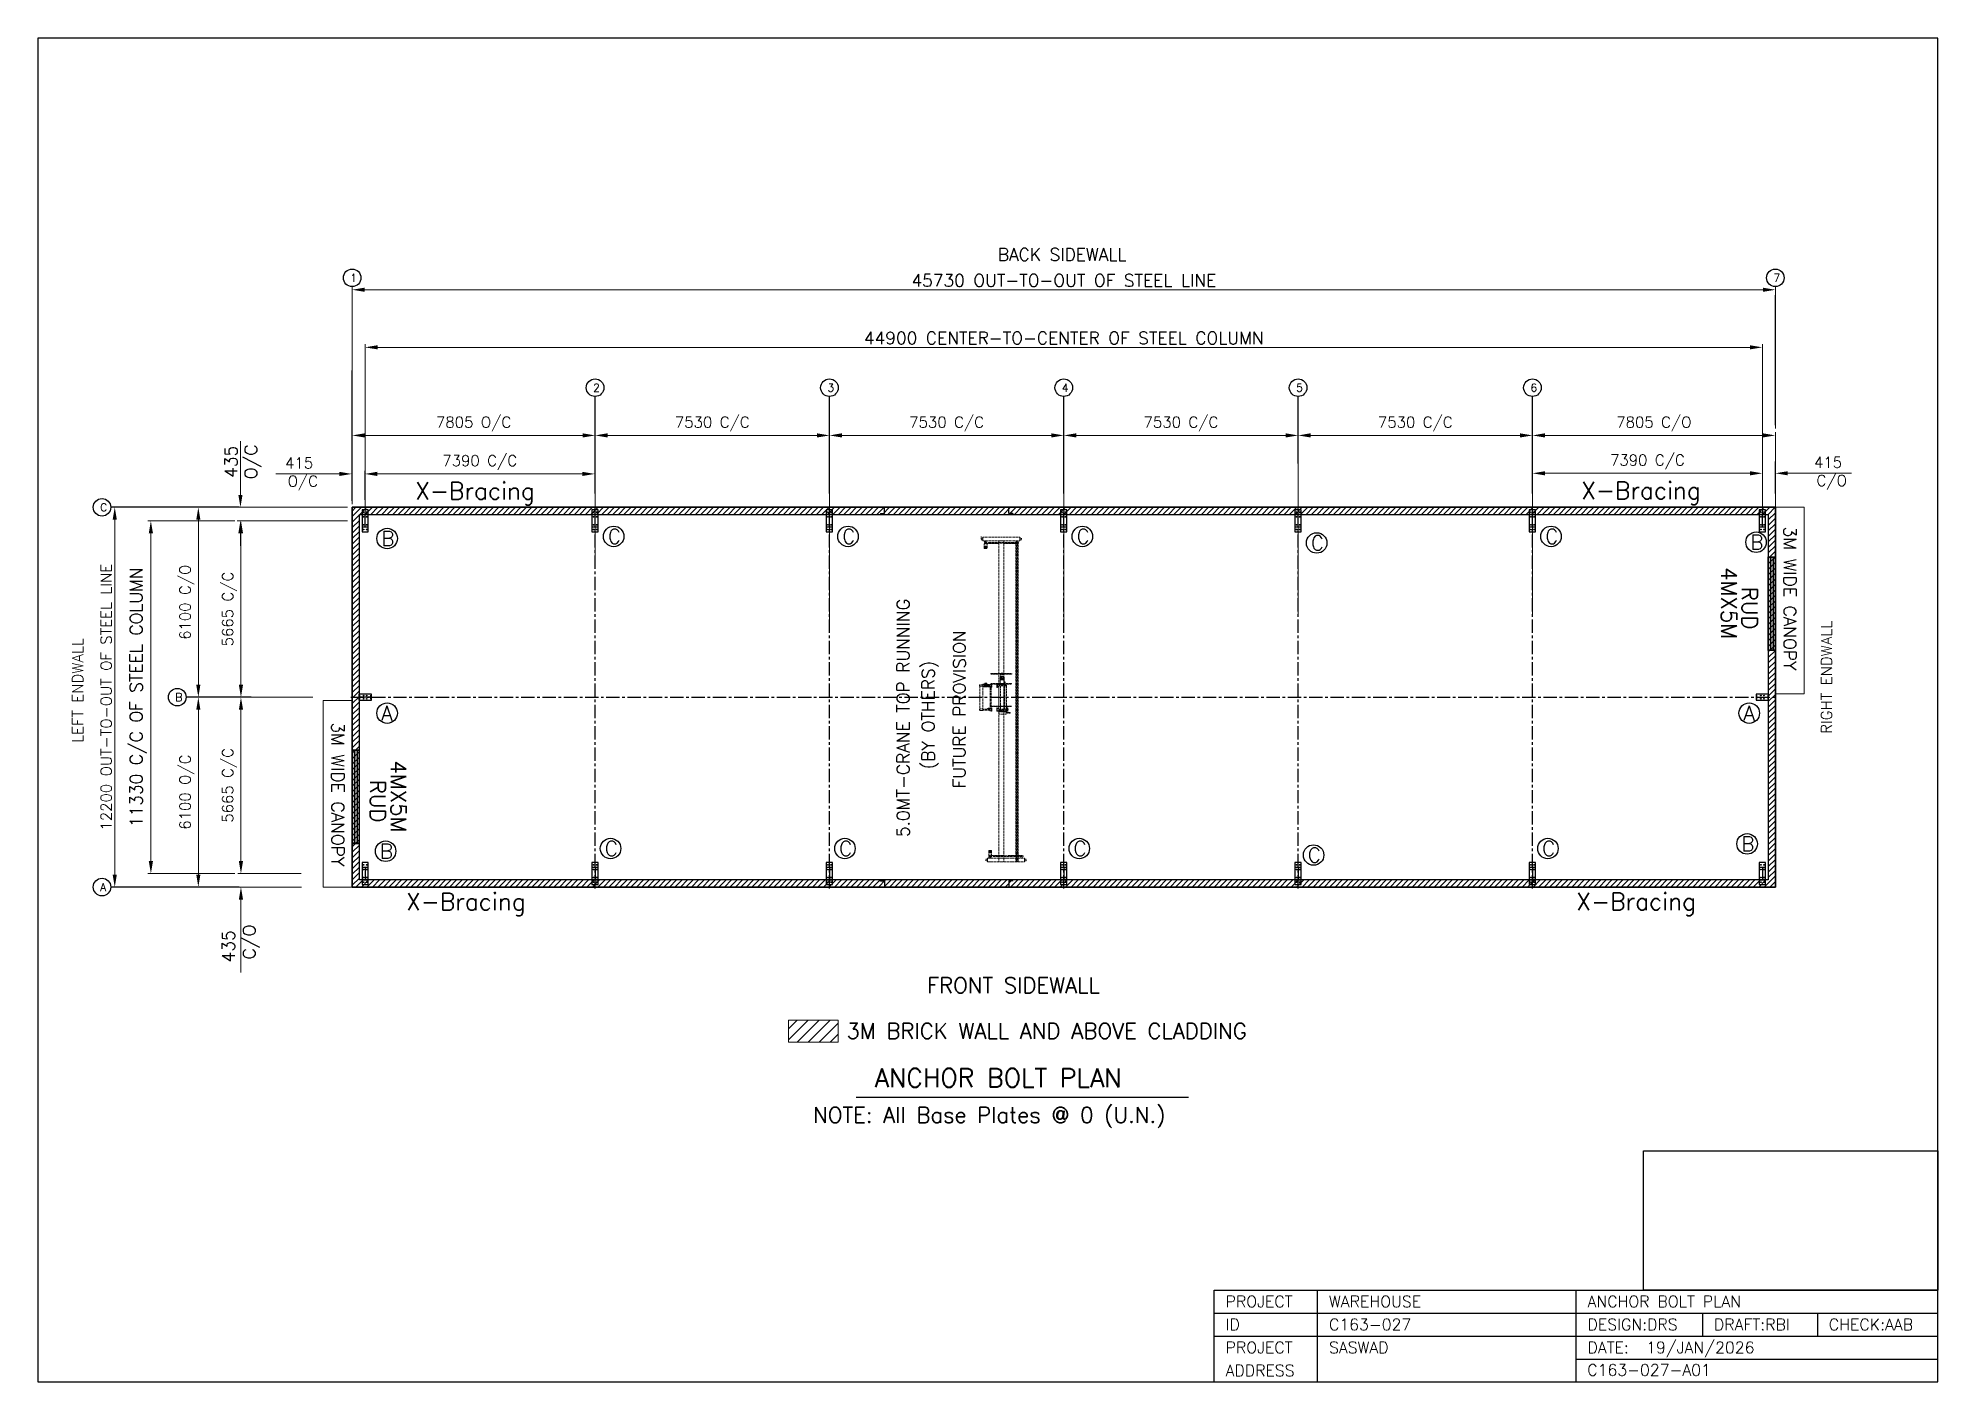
# Model space of a CAD drawing. Header units: millimetres. Extents: x -19676 to 167235, y 1586 to 44760.
# Drawn here: x 106182 to 167235, y 1586 to 44760 of the extents above; entities outside this region: 1.
import ezdxf

# ---------------------------------------------------------------- set-up
doc = ezdxf.new("R2010")
doc.units = ezdxf.units.MM
doc.header["$MEASUREMENT"] = 0
for name, pattern in [('CENTER', [684.416, 427.76, -85.552, 85.552, -85.552]), ('CONTIN', [0]), ('HIDDEN', [9.525, 6.35, -3.175])]:
    doc.linetypes.add(name, pattern=pattern)
doc.layers.get('0').update_dxf_attribs({"linetype": 'CONTIN'})
doc.layers.get('Defpoints').update_dxf_attribs({"linetype": 'CONTINUOUS'})
for name, color, linetype in [('1', 7, 'CONTIN'), ('10', 10, 'CONTIN'), ('12', 6, 'CONTIN'), ('13', 1, 'CONTIN'), ('14', 7, 'CONTIN'), ('15', 7, 'CONTIN'), ('16', 7, 'CONTIN'), ('2', 6, 'CONTIN'), ('22', 7, 'CONTIN'), ('27', 1, 'CENTER')]:
    doc.layers.add(name, color=color, linetype=linetype)
doc.styles.add('S', font='simplex.shx')
doc.styles.add('SIMPLEX', font='SIMPLEX')
doc.dimstyles.new('FOR D', dxfattribs={"dimscale": 100, "dimtxt": 4, "dimasz": 4, "dimexe": 1, "dimexo": 1, "dimgap": 1, "dimtad": 1, "dimdec": 0, "dimzin": 0, "dimdsep": 46, "dimtxsty": 'SIMPLEX', "dimcen": 1, "dimclrd": 6, "dimclre": 6, "dimclrt": 7, "dimadec": 0, "dimazin": 0, "dimtfac": 1, "dimtdec": 0, "dimtofl": 0, "dimtmove": 0, "dimatfit": 3, "dimfxl": 1, "dimtolj": 1, "dimtzin": 0, "dimlwd": 0, "dimlwe": 0, "dimarcsym": 1})
picture_1 = doc.add_image_def('image1.png', size_in_pixel=(129, 61))

msp = doc.modelspace()

# ---------------------------------------------------------------- texts
at = {"linetype": 'Continuous', "style": 'SIMPLEX'}
for s, p in [('RIGHT ENDWALL', (163825.8, 22408)), ('LEFT ENDWALL', (107631.9, 22118.3))]:
    msp.add_text(s, height=350, rotation=90, dxfattribs=at).set_placement(p)
at = {"layer": '13', "style": 'SIMPLEX'}
for s, p in [('1', (116214.4, 36928.1)), ('7', (161944.4, 36928.1)), ('2', (124019.4, 33398.6)), ('3', (131549.4, 33398.6)), ('4', (139079.4, 33398.6)), ('5', (146609.4, 33398.6)), ('6', (154139.4, 33398.6)), ('C', (108175, 29557.3)), ('B', (110592.7, 23457.3)), ('A', (108175, 17357.3))]:
    msp.add_text(s, height=254.1, dxfattribs=at).set_placement(p)
at = {"layer": '14', "style": 'SIMPLEX'}
for s, height, p in [('PROJECT', 369.23, (144342.8, 3986.3)), ('WAREHOUSE', 369.23, (147665.8, 3986.3)), ('ANCHOR BOLT PLAN', 369.227, (155973.4, 3986.3)), ('ID', 369.23, (144342.8, 3247.9)), ('C163-027', 369.23, (147665.8, 3247.9)), ('DESIGN:DRS', 369.23, (155973.4, 3247.9)), ('DRAFT:RBI', 369.23, (160034.9, 3247.9)), ('CHECK:AAB', 369.23, (163727.2, 3247.9)), ('PROJECT', 369.23, (144342.8, 2509.4)), ('SASWAD', 369.23, (147665.8, 2509.4)), ('DATE:', 369.23, (155973.4, 2509.4)), ('19/JAN/2026', 369.227, (157856.5, 2509.4)), ('ADDRESS', 369.23, (144342.8, 1771)), ('C163-027-A01', 369.227, (155964.9, 1789))]:
    msp.add_text(s, height=height, dxfattribs=at).set_placement(p)
at = {"layer": '15', "style": 'SIMPLEX'}
for s, height, p in [('BACK SIDEWALL', 400, (137024.8, 37604.5)), ('FRONT SIDEWALL', 500, (134754, 14080.3)), ('3M BRICK WALL AND ABOVE CLADDING', 500, (132164.5, 12613.6)), ('ANCHOR BOLT PLAN', 593.228, (133066.8, 11062.4)), ('NOTE: All Base Plates @ 0 (U.N.)', 500, (131093.5, 9914))]:
    msp.add_text(s, height=height, dxfattribs=at).set_placement(p)
at = {"layer": '16', "style": 'SIMPLEX'}
for s, p in [('B', (117211, 28446.4)), ('C', (124492.3, 28513.9)), ('C', (132022.3, 28513.9)), ('C', (139552.3, 28513.9)), ('C', (147082.3, 28304.3)), ('C', (154612.3, 28513.9)), ('B', (161200.8, 28326.5)), ('A', (117211, 22836.2)), ('A', (160980.6, 22836.2)), ('C', (124392.3, 18487.9)), ('C', (131922.3, 18487.9)), ('C', (139452.3, 18487.9)), ('C', (154512.3, 18487.9)), ('B', (160912.3, 18635.9)), ('B', (117163.3, 18401.1)), ('C', (146982.3, 18278.3))]:
    msp.add_text(s, height=470.5, dxfattribs=at).set_placement(p)
at = {"layer": '2', "style": 'SIMPLEX'}
for p in [(155771.6, 29951), (118306.1, 29937.5), (118012.1, 16743.5), (155617.5, 16745.7)]:
    msp.add_text('X-Bracing', height=550, dxfattribs=at).set_placement(p)

# ---------------------------------------------------------------- blocks, each defined once
blk = doc.blocks.new('WCOL')
for p, q in [((-225.857, 440.421), (225.857, 440.421)), ((-225.857, 0), (225.857, 0)), ((0, 440.421), (0, 0))]:
    blk.add_line(p, q)
blk = doc.blocks.new('BOLT_0')
at = {"layer": '1'}
blk.add_circle((0, 0), 25.4, dxfattribs=at)
blk = doc.blocks.new('SCCOL')
for p, q in [((225.857, 440.421), (0, 440.421)), ((0, 440.421), (0, 0)), ((0, 0), (225.857, 0)), ((225.857, 402.778), (225.857, 440.421)), ((225.857, 0), (225.857, 37.643))]:
    blk.add_line(p, q)
blk = doc.blocks.new('*D31313131')
at = {"color": 6, "linetype": 'Continuous', "lineweight": 0}
for p, q in [((116278, 29784), (116278, 32094)), ((116678, 31994), (123683, 31994)), ((124083, 28074), (124083, 32094))]:
    blk.add_line(p, q, dxfattribs=at)
at = {"color": 6, "linetype": 'Continuous'}
for points in [[(116678, 32061), (116678, 31927), (116278, 31994)], [(123683, 31927), (123683, 32061), (124083, 31994)]]:
    blk.add_solid(points, dxfattribs=at)
at = {"layer": 'Defpoints', "color": 0, "linetype": 'Continuous'}
for p in [(124083, 31994), (116278, 29684), (124083, 27974)]:
    blk.add_point(p, dxfattribs=at)
at = {"color": 7, "linetype": 'Continuous', "insert": (120180, 32361), "char_height": 350, "attachment_point": 5, "style": 'SIMPLEX'}
blk.add_mtext('\\A1;7805 O/C', dxfattribs=at)
blk = doc.blocks.new('*D32323232')
at = {"color": 6, "linetype": 'Continuous', "lineweight": 0}
for p, q in [((124083, 28074), (124083, 32094)), ((124483, 31994), (131213, 31994)), ((131613, 25848), (131613, 32094))]:
    blk.add_line(p, q, dxfattribs=at)
at = {"color": 6, "linetype": 'Continuous'}
for points in [[(124483, 32061), (124483, 31927), (124083, 31994)], [(131213, 31927), (131213, 32061), (131613, 31994)]]:
    blk.add_solid(points, dxfattribs=at)
at = {"layer": 'Defpoints', "color": 0, "linetype": 'Continuous'}
for p in [(131613, 31994), (124083, 27974), (131613, 25748)]:
    blk.add_point(p, dxfattribs=at)
at = {"color": 7, "linetype": 'Continuous', "insert": (127848, 32361), "char_height": 350, "attachment_point": 5, "style": 'SIMPLEX'}
blk.add_mtext('\\A1;7530 C/C', dxfattribs=at)
blk = doc.blocks.new('*D33333333')
at = {"color": 6, "linetype": 'Continuous', "lineweight": 0}
for p, q in [((131613, 25848), (131613, 32094)), ((132013, 31994), (138743, 31994)), ((139143, 25819), (139143, 32094))]:
    blk.add_line(p, q, dxfattribs=at)
at = {"color": 6, "linetype": 'Continuous'}
for points in [[(132013, 32061), (132013, 31927), (131613, 31994)], [(138743, 31927), (138743, 32061), (139143, 31994)]]:
    blk.add_solid(points, dxfattribs=at)
at = {"layer": 'Defpoints', "color": 0, "linetype": 'Continuous'}
for p in [(139143, 31994), (131613, 25748), (139143, 25719)]:
    blk.add_point(p, dxfattribs=at)
at = {"color": 7, "linetype": 'Continuous', "insert": (135378, 32361), "char_height": 350, "attachment_point": 5, "style": 'SIMPLEX'}
blk.add_mtext('\\A1;7530 C/C', dxfattribs=at)
blk = doc.blocks.new('*D34343434')
at = {"color": 6, "linetype": 'Continuous', "lineweight": 0}
for p, q in [((139143, 25819), (139143, 32094)), ((139543, 31994), (146273, 31994)), ((146673, 26228), (146673, 32094))]:
    blk.add_line(p, q, dxfattribs=at)
at = {"color": 6, "linetype": 'Continuous'}
for points in [[(139543, 32061), (139543, 31927), (139143, 31994)], [(146273, 31927), (146273, 32061), (146673, 31994)]]:
    blk.add_solid(points, dxfattribs=at)
at = {"layer": 'Defpoints', "color": 0, "linetype": 'Continuous'}
for p in [(146673, 31994), (139143, 25719), (146673, 26128)]:
    blk.add_point(p, dxfattribs=at)
at = {"color": 7, "linetype": 'Continuous', "insert": (142908, 32361), "char_height": 350, "attachment_point": 5, "style": 'SIMPLEX'}
blk.add_mtext('\\A1;7530 C/C', dxfattribs=at)
blk = doc.blocks.new('*D35353535')
at = {"color": 6, "linetype": 'Continuous', "lineweight": 0}
for p, q in [((146673, 26228), (146673, 32094)), ((147073, 31994), (153803, 31994)), ((154203, 26201), (154203, 32094))]:
    blk.add_line(p, q, dxfattribs=at)
at = {"color": 6, "linetype": 'Continuous'}
for points in [[(147073, 32061), (147073, 31927), (146673, 31994)], [(153803, 31927), (153803, 32061), (154203, 31994)]]:
    blk.add_solid(points, dxfattribs=at)
at = {"layer": 'Defpoints', "color": 0, "linetype": 'Continuous'}
for p in [(154203, 31994), (146673, 26128), (154203, 26101)]:
    blk.add_point(p, dxfattribs=at)
at = {"color": 7, "linetype": 'Continuous', "insert": (150438, 32361), "char_height": 350, "attachment_point": 5, "style": 'SIMPLEX'}
blk.add_mtext('\\A1;7530 C/C', dxfattribs=at)
blk = doc.blocks.new('*D36363636')
at = {"color": 6, "linetype": 'Continuous', "lineweight": 0}
for p, q in [((154203, 26201), (154203, 32094)), ((154603, 31994), (161608, 31994)), ((162008, 26391), (162008, 32094))]:
    blk.add_line(p, q, dxfattribs=at)
at = {"color": 6, "linetype": 'Continuous'}
for points in [[(154603, 32061), (154603, 31927), (154203, 31994)], [(161608, 31927), (161608, 32061), (162008, 31994)]]:
    blk.add_solid(points, dxfattribs=at)
at = {"layer": 'Defpoints', "color": 0, "linetype": 'Continuous'}
for p in [(162008, 31994), (162008, 26291), (154203, 26101)]:
    blk.add_point(p, dxfattribs=at)
at = {"color": 7, "linetype": 'Continuous', "insert": (158105, 32361), "char_height": 350, "attachment_point": 5, "style": 'SIMPLEX'}
blk.add_mtext('\\A1;7805 C/O', dxfattribs=at)
blk = doc.blocks.new('*D37373737')
at = {"color": 6, "linetype": 'Continuous', "lineweight": 0}
for p, q in [((112751, 29684), (108548, 29684)), ((108648, 17884), (108648, 29284)), ((112751, 17484), (108548, 17484))]:
    blk.add_line(p, q, dxfattribs=at)
at = {"color": 6, "linetype": 'Continuous'}
for points in [[(108715, 29284), (108581, 29284), (108648, 29684)], [(108581, 17884), (108715, 17884), (108648, 17484)]]:
    blk.add_solid(points, dxfattribs=at)
at = {"layer": 'Defpoints', "color": 0, "linetype": 'Continuous'}
for p in [(108648, 29684), (112851, 29684), (112851, 17484)]:
    blk.add_point(p, dxfattribs=at)
at = {"color": 7, "linetype": 'Continuous', "insert": (108373, 23584), "char_height": 350, "attachment_point": 5, "rotation": 90, "style": 'SIMPLEX'}
blk.add_mtext('\\A1;12200 OUT-TO-OUT OF STEEL LINE', dxfattribs=at)
blk = doc.blocks.new('*D38383838')
at = {"color": 6, "linetype": 'Continuous', "lineweight": 0}
for p, q in [((115016, 23584), (111234, 23584)), ((111334, 17884), (111334, 23184)), ((113685, 17484), (111234, 17484))]:
    blk.add_line(p, q, dxfattribs=at)
at = {"color": 6, "linetype": 'Continuous'}
for points in [[(111400, 23184), (111267, 23184), (111334, 23584)], [(111267, 17884), (111400, 17884), (111334, 17484)]]:
    blk.add_solid(points, dxfattribs=at)
at = {"layer": 'Defpoints', "color": 0, "linetype": 'Continuous'}
for p in [(111334, 23584), (115116, 23584), (113785, 17484)]:
    blk.add_point(p, dxfattribs=at)
at = {"color": 7, "linetype": 'Continuous', "insert": (110967, 20534), "char_height": 350, "attachment_point": 5, "rotation": 90, "style": 'SIMPLEX'}
blk.add_mtext('\\A1;6100 O/C', dxfattribs=at)
blk = doc.blocks.new('*D39393939')
at = {"color": 6, "linetype": 'Continuous', "lineweight": 0}
for p, q in [((113103, 29684), (111234, 29684)), ((111334, 23984), (111334, 29284)), ((115016, 23584), (111234, 23584))]:
    blk.add_line(p, q, dxfattribs=at)
at = {"color": 6, "linetype": 'Continuous'}
for points in [[(111400, 29284), (111267, 29284), (111334, 29684)], [(111267, 23984), (111400, 23984), (111334, 23584)]]:
    blk.add_solid(points, dxfattribs=at)
at = {"layer": 'Defpoints', "color": 0, "linetype": 'Continuous'}
for p in [(111334, 29684), (113203, 29684), (115116, 23584)]:
    blk.add_point(p, dxfattribs=at)
at = {"color": 7, "linetype": 'Continuous', "insert": (110967, 26634), "char_height": 350, "attachment_point": 5, "rotation": 90, "style": 'SIMPLEX'}
blk.add_mtext('\\A1;6100 C/O', dxfattribs=at)
blk = doc.blocks.new('*D40404040')
at = {"color": 6, "linetype": 'Continuous', "lineweight": 0}
for p, q in [((116278, 32214), (116278, 36773)), ((161608, 36673), (116678, 36673)), ((162008, 32214), (162008, 36773))]:
    blk.add_line(p, q, dxfattribs=at)
at = {"color": 6, "linetype": 'Continuous'}
for points in [[(116678, 36739), (116678, 36606), (116278, 36673)], [(161608, 36606), (161608, 36739), (162008, 36673)]]:
    blk.add_solid(points, dxfattribs=at)
at = {"layer": 'Defpoints', "color": 0, "linetype": 'Continuous'}
for p in [(116278, 36673), (116278, 32114), (162008, 32114)]:
    blk.add_point(p, dxfattribs=at)
at = {"color": 7, "linetype": 'Continuous', "insert": (139143, 36973), "char_height": 400, "attachment_point": 5, "style": 'SIMPLEX'}
blk.add_mtext('\\A1;45730 OUT-TO-OUT OF STEEL LINE', dxfattribs=at)
blk = doc.blocks.new('*D41414141')
at = {"color": 6, "linetype": 'Continuous', "lineweight": 0}
for p, q in [((115866, 30757), (113823, 30757)), ((116266, 30010), (116266, 30857)), ((116681, 29927), (116681, 30857)), ((117081, 30757), (117481, 30757))]:
    blk.add_line(p, q, dxfattribs=at)
at = {"color": 6, "linetype": 'Continuous'}
for points in [[(115866, 30690), (115866, 30824), (116266, 30757)], [(117081, 30824), (117081, 30690), (116681, 30757)]]:
    blk.add_solid(points, dxfattribs=at)
at = {"layer": 'Defpoints', "color": 0, "linetype": 'Continuous'}
for p in [(116681, 30757), (116266, 29910), (116681, 29827)]:
    blk.add_point(p, dxfattribs=at)
at = {"color": 7, "linetype": 'Continuous', "insert": (114573, 30757), "char_height": 350, "attachment_point": 5, "style": 'SIMPLEX'}
blk.add_mtext('\\A1;415 \\P O/C', dxfattribs=at)
blk = doc.blocks.new('*D42424242')
at = {"color": 6, "linetype": 'Continuous', "lineweight": 0}
for p, q in [((116681, 29927), (116681, 30857)), ((117081, 30757), (123671, 30757)), ((124071, 30450), (124071, 30857))]:
    blk.add_line(p, q, dxfattribs=at)
at = {"color": 6, "linetype": 'Continuous'}
for points in [[(117081, 30824), (117081, 30690), (116681, 30757)], [(123671, 30690), (123671, 30824), (124071, 30757)]]:
    blk.add_solid(points, dxfattribs=at)
at = {"layer": 'Defpoints', "color": 0, "linetype": 'Continuous'}
for p in [(124071, 30757), (124071, 30350), (116681, 29827)]:
    blk.add_point(p, dxfattribs=at)
at = {"color": 7, "linetype": 'Continuous', "insert": (120376, 31124), "char_height": 350, "attachment_point": 5, "style": 'SIMPLEX'}
blk.add_mtext('\\A1;7390 C/C', dxfattribs=at)
blk = doc.blocks.new('*D43434343')
at = {"color": 6, "linetype": 'Continuous', "lineweight": 0}
for p, q in [((161193, 30777), (160793, 30777)), ((161593, 29946), (161593, 30877)), ((162008, 30029), (162008, 30877)), ((162408, 30777), (164451, 30777))]:
    blk.add_line(p, q, dxfattribs=at)
at = {"color": 6, "linetype": 'Continuous'}
for points in [[(161193, 30710), (161193, 30843), (161593, 30777)], [(162408, 30843), (162408, 30710), (162008, 30777)]]:
    blk.add_solid(points, dxfattribs=at)
at = {"layer": 'Defpoints', "color": 0, "linetype": 'Continuous'}
for p in [(161593, 30777), (162008, 29929), (161593, 29846)]:
    blk.add_point(p, dxfattribs=at)
at = {"color": 7, "linetype": 'Continuous', "insert": (163701, 30777), "char_height": 350, "attachment_point": 5, "style": 'SIMPLEX'}
blk.add_mtext('\\A1;415 \\P C/O', dxfattribs=at)
blk = doc.blocks.new('*D44444444')
at = {"color": 6, "linetype": 'Continuous', "lineweight": 0}
for p, q in [((154203, 30470), (154203, 30877)), ((161193, 30777), (154603, 30777)), ((161593, 29946), (161593, 30877))]:
    blk.add_line(p, q, dxfattribs=at)
at = {"color": 6, "linetype": 'Continuous'}
for points in [[(154603, 30843), (154603, 30710), (154203, 30777)], [(161193, 30710), (161193, 30843), (161593, 30777)]]:
    blk.add_solid(points, dxfattribs=at)
at = {"layer": 'Defpoints', "color": 0, "linetype": 'Continuous'}
for p in [(154203, 30777), (154203, 30370), (161593, 29846)]:
    blk.add_point(p, dxfattribs=at)
at = {"color": 7, "linetype": 'Continuous', "insert": (157898, 31143), "char_height": 350, "attachment_point": 5, "style": 'SIMPLEX'}
blk.add_mtext('\\A1;7390 C/C', dxfattribs=at)
blk = doc.blocks.new('*D45454545')
at = {"color": 6, "linetype": 'Continuous', "lineweight": 0}
for p, q in [((112686, 30084), (112686, 31808)), ((116125, 29684), (112586, 29684)), ((116125, 29249), (112586, 29249)), ((112686, 28849), (112686, 28449))]:
    blk.add_line(p, q, dxfattribs=at)
at = {"color": 6, "linetype": 'Continuous'}
for points in [[(112620, 30084), (112753, 30084), (112686, 29684)], [(112753, 28849), (112620, 28849), (112686, 29249)]]:
    blk.add_solid(points, dxfattribs=at)
at = {"layer": 'Defpoints', "color": 0, "linetype": 'Continuous'}
for p in [(112686, 29684), (116225, 29684), (116225, 29249)]:
    blk.add_point(p, dxfattribs=at)
at = {"color": 7, "linetype": 'Continuous', "char_height": 400, "attachment_point": 5, "rotation": 90, "style": 'SIMPLEX'}
for s, insert in [('\\A1;435 ', (112386, 31146)), ('O/C', (113091, 31146))]:
    blk.add_mtext(s, dxfattribs=dict(at, insert=insert))
blk = doc.blocks.new('*D46464646')
at = {"color": 6, "linetype": 'Continuous', "lineweight": 0}
for p, q in [((114524, 29249), (112603, 29249)), ((112703, 23984), (112703, 28849)), ((114324, 23584), (112603, 23584))]:
    blk.add_line(p, q, dxfattribs=at)
at = {"color": 6, "linetype": 'Continuous'}
for points in [[(112770, 28849), (112636, 28849), (112703, 29249)], [(112636, 23984), (112770, 23984), (112703, 23584)]]:
    blk.add_solid(points, dxfattribs=at)
at = {"layer": 'Defpoints', "color": 0, "linetype": 'Continuous'}
for p in [(112703, 29249), (114624, 29249), (114424, 23584)]:
    blk.add_point(p, dxfattribs=at)
at = {"color": 7, "linetype": 'Continuous', "insert": (112336, 26417), "char_height": 350, "attachment_point": 5, "rotation": 90, "style": 'SIMPLEX'}
blk.add_mtext('\\A1;5665 C/C', dxfattribs=at)
blk = doc.blocks.new('*D47474747')
at = {"color": 6, "linetype": 'Continuous', "lineweight": 0}
for p, q in [((112703, 18320), (112703, 18720)), ((114643, 17920), (112603, 17920)), ((114645, 17484), (112603, 17484)), ((112703, 17084), (112703, 14740))]:
    blk.add_line(p, q, dxfattribs=at)
at = {"color": 6, "linetype": 'Continuous'}
for points in [[(112636, 18320), (112770, 18320), (112703, 17920)], [(112770, 17084), (112636, 17084), (112703, 17484)]]:
    blk.add_solid(points, dxfattribs=at)
at = {"layer": 'Defpoints', "color": 0, "linetype": 'Continuous'}
for p in [(112703, 17920), (114743, 17920), (114745, 17484)]:
    blk.add_point(p, dxfattribs=at)
at = {"color": 7, "linetype": 'Continuous', "insert": (112703, 15583), "char_height": 400, "attachment_point": 5, "rotation": 90, "style": 'SIMPLEX'}
blk.add_mtext('\\A1;435 \\P C/O', dxfattribs=at)
blk = doc.blocks.new('*D48484848')
at = {"color": 6, "linetype": 'Continuous', "lineweight": 0}
for p, q in [((113557, 23584), (112603, 23584)), ((112703, 18320), (112703, 23184)), ((113512, 17920), (112603, 17920))]:
    blk.add_line(p, q, dxfattribs=at)
at = {"color": 6, "linetype": 'Continuous'}
for points in [[(112770, 23184), (112636, 23184), (112703, 23584)], [(112636, 18320), (112770, 18320), (112703, 17920)]]:
    blk.add_solid(points, dxfattribs=at)
at = {"layer": 'Defpoints', "color": 0, "linetype": 'Continuous'}
for p in [(112703, 23584), (113657, 23584), (113612, 17920)]:
    blk.add_point(p, dxfattribs=at)
at = {"color": 7, "linetype": 'Continuous', "insert": (112336, 20752), "char_height": 350, "attachment_point": 5, "rotation": 90, "style": 'SIMPLEX'}
blk.add_mtext('\\A1;5665 C/C', dxfattribs=at)
blk = doc.blocks.new('zw$7471')
at = {"color": 3, "linetype": 'HIDDEN', "lineweight": 0, "ltscale": 5}
for p, q in [((4932, 11267), (4932, 11217)), ((4982, 11206), (4932, 11206)), ((4932, 11206), (4932, 11156)), ((4932, 11156), (4982, 11156)), ((4982, 11237), (4982, 11126)), ((4986, 11237), (4982, 11237)), ((4982, 11126), (4986, 11126)), ((4986, 11237), (5578, 11237)), ((4986, 11126), (4986, 11237)), ((4986, 11126), (5578, 11126)), ((5030, 11024), (5030, 10911)), ((5049, 11024), (5030, 11024)), ((5033, 11118), (5033, 11052)), ((5033, 11108), (5116, 11108)), ((5033, 11107), (5116, 11107)), ((5067, 11073), (5033, 11073)), ((5035, 11047), (5034, 11047)), ((5034, 11047), (5034, 11042)), ((5034, 11042), (5035, 11042)), ((5114, 11047), (5035, 11047)), ((5115, 11042), (5035, 11042)), ((5040, 11042), (5037, 11024)), ((5038, 11123), (5111, 11123)), ((5111, 11047), (5038, 11047)), ((5102, 11244), (5047, 11244)), ((5047, 11244), (5047, 11237)), ((5100, 11024), (5049, 11024)), ((5052, 11126), (5087, 11126)), ((5052, 11126), (5052, 11123)), ((5069, 11103), (5079, 11103)), ((5069, 11103), (5069, 11076)), ((5079, 11103), (5079, 11076)), ((5116, 11073), (5082, 11073)), ((5097, 11126), (5087, 11126)), ((5097, 11126), (5097, 11123)), ((5119, 11024), (5100, 11024)), ((5102, 11237), (5102, 11244)), ((5109, 11042), (5112, 11024)), ((5114, 11047), (5115, 11047)), ((5115, 11047), (5115, 11042)), ((5116, 11052), (5116, 11118)), ((5119, 11024), (5119, 10911)), ((5503, 11098), (5503, 11118)), ((5503, 11118), (5654, 11118)), ((5503, 11098), (5503, 815)), ((6170, 11237), (5578, 11237)), ((6170, 11126), (5578, 11126)), ((5654, 11118), (5654, 11098)), ((5654, 815), (5654, 11098)), ((6049, 11040), (5654, 11040)), ((6049, 815), (6049, 11101)), ((6049, 11101), (6064, 11101)), ((6054, 11244), (6110, 11244)), ((6054, 11237), (6054, 11244)), ((6064, 11101), (6064, 815)), ((6100, 815), (6100, 11101)), ((6100, 11101), (6115, 11101)), ((6110, 11244), (6110, 11237)), ((6115, 11101), (6115, 815)), ((6170, 11237), (6174, 11237)), ((6170, 11126), (6170, 11237)), ((6174, 11126), (6170, 11126)), ((6174, 11237), (6174, 11126)), ((6174, 11206), (6224, 11206)), ((6224, 11156), (6174, 11156)), ((6224, 11206), (6224, 11156)), ((5060, 10947), (5030, 10947)), ((5060, 10929), (5030, 10929)), ((5060, 10911), (5030, 10911)), ((5032, 10881), (5030, 10911)), ((5060, 10874), (5039, 10874)), ((5081, 10947), (5060, 10947)), ((5081, 10929), (5060, 10929)), ((5081, 10911), (5060, 10911)), ((5081, 10874), (5060, 10874)), ((5081, 10947), (5119, 10947)), ((5081, 10929), (5119, 10929)), ((5081, 10911), (5119, 10911)), ((5081, 10874), (5110, 10874)), ((5117, 10881), (5119, 10911)), ((5927, 6852), (5219, 6852)), ((5543, 6731), (5542, 6705)), ((5666, 6731), (5543, 6731)), ((5554, 6758), (5547, 6758)), ((5659, 6862), (5549, 6862)), ((5549, 6766), (5549, 6862)), ((5659, 6842), (5549, 6842)), ((5659, 6834), (5549, 6834)), ((5549, 6772), (5659, 6772)), ((5549, 6766), (5659, 6766)), ((5554, 6760), (5554, 6758)), ((5654, 6758), (5554, 6758)), ((5561, 6761), (5555, 6761)), ((5561, 6761), (5561, 6764)), ((5647, 6761), (5561, 6761)), ((5562, 6765), (5569, 6766)), ((5639, 6766), (5569, 6766)), ((5604, 6877), (5572, 6877)), ((5572, 6877), (5572, 6862)), ((5604, 6877), (5636, 6877)), ((5636, 6877), (5636, 6862)), ((5646, 6765), (5639, 6766)), ((5647, 6761), (5647, 6764)), ((5653, 6761), (5647, 6761)), ((5654, 6760), (5654, 6758)), ((5661, 6758), (5654, 6758)), ((5659, 6766), (5659, 6862)), ((5666, 6705), (5666, 6731)), ((4875, 6495), (4875, 6458)), ((4876, 6495), (4875, 6495)), ((4875, 6458), (4876, 6458)), ((4876, 6495), (4876, 6458)), ((4879, 6495), (4876, 6495)), ((4876, 6458), (4879, 6458)), ((4879, 6497), (4880, 6497)), ((4879, 6495), (4879, 6497)), ((4879, 6458), (4879, 6495)), ((4879, 6458), (4879, 6495)), ((4879, 6456), (4879, 6458)), ((4880, 6456), (4879, 6456)), ((4880, 6497), (4880, 6495)), ((4880, 6458), (4880, 6495)), ((4880, 6495), (4883, 6495)), ((4880, 6495), (4880, 6476)), ((4880, 6476), (4880, 6458)), ((4880, 6458), (4883, 6458)), ((4880, 6458), (4880, 6456)), ((4883, 6502), (4883, 5720)), ((4908, 6502), (4883, 6502)), ((4883, 6502), (4883, 6495)), ((4883, 6495), (4883, 6458)), ((4883, 6454), (4979, 6454)), ((4958, 6502), (4908, 6502)), ((4980, 6502), (4958, 6502)), ((4980, 6503), (4979, 6498)), ((4979, 6483), (4979, 6498)), ((4979, 6469), (4979, 6483)), ((4979, 6483), (4979, 6476)), ((4979, 6476), (4979, 6470)), ((4979, 6469), (4979, 6455)), ((4980, 6450), (4979, 6455)), ((4983, 6504), (4981, 6504)), ((4981, 6449), (4983, 6449)), ((4983, 6507), (4983, 6504)), ((4983, 6504), (4983, 6476)), ((4983, 6476), (4983, 6449)), ((4983, 6449), (4983, 6446)), ((4983, 6441), (4983, 5720)), ((4985, 6509), (4985, 6512)), ((4985, 6509), (4985, 6444)), ((4985, 6444), (4985, 6441)), ((5025, 6516), (5001, 6516)), ((5001, 6516), (5001, 6437)), ((5001, 6437), (5025, 6437)), ((5027, 6516), (5025, 6516)), ((5025, 6516), (5025, 6437)), ((5025, 6516), (5025, 6516)), ((5025, 6437), (5027, 6437)), ((5025, 6437), (5025, 6437)), ((5027, 6515), (5027, 6516)), ((5043, 6516), (5027, 6516)), ((5027, 6516), (5027, 6516)), ((5027, 6515), (5027, 6438)), ((5027, 6437), (5027, 6438)), ((5027, 6437), (5043, 6437)), ((5027, 6437), (5027, 6437)), ((5043, 6476), (5043, 6516)), ((5054, 6516), (5043, 6516)), ((5043, 6437), (5043, 6476)), ((5043, 6437), (5054, 6437)), ((5051, 6543), (5051, 6538)), ((5051, 6538), (5052, 6520)), ((5051, 6538), (5053, 6538)), ((5053, 6538), (5082, 6538)), ((5054, 6510), (5054, 6516)), ((5054, 6443), (5054, 6510)), ((5055, 6510), (5054, 6510)), ((5054, 6437), (5054, 6443)), ((5054, 6443), (5055, 6443)), ((5055, 6517), (5096, 6517)), ((5095, 6516), (5055, 6516)), ((5055, 6516), (5055, 6510)), ((5055, 6510), (5055, 6510)), ((5055, 6443), (5055, 6510)), ((5055, 6443), (5055, 6437)), ((5055, 6443), (5055, 6443)), ((5055, 6437), (5095, 6437)), ((5092, 6536), (5071, 6536)), ((5071, 6521), (5092, 6521)), ((5112, 6538), (5082, 6538)), ((5095, 6510), (5095, 6516)), ((5096, 6510), (5095, 6510)), ((5095, 6510), (5095, 6510)), ((5095, 6443), (5095, 6510)), ((5095, 6437), (5095, 6443)), ((5095, 6443), (5095, 6443)), ((5095, 6443), (5096, 6443)), ((5096, 6517), (5108, 6517)), ((5096, 6517), (5096, 6512)), ((5096, 6510), (5096, 6512)), ((5096, 6512), (5096, 6512)), ((5096, 6512), (5110, 6512)), ((5096, 6506), (5096, 6510)), ((5110, 6506), (5096, 6506)), ((5096, 6443), (5096, 6506)), ((5096, 6437), (5096, 6443)), ((5096, 6437), (5108, 6437)), ((5110, 6517), (5108, 6517)), ((5108, 6444), (5108, 6506)), ((5108, 6444), (5108, 6437)), ((5110, 6518), (5110, 6512)), ((5110, 6512), (5110, 6509)), ((5110, 6512), (5110, 6512)), ((5110, 6509), (5110, 6506)), ((5111, 6520), (5112, 6538)), ((5112, 6543), (5112, 6538)), ((5123, 6507), (5119, 6507)), ((5119, 6507), (5119, 6445)), ((5119, 6445), (5123, 6445)), ((5123, 6507), (5123, 6507)), ((5123, 6507), (5123, 6445)), ((5123, 6507), (5123, 6507)), ((5123, 6445), (5123, 6445)), ((5123, 6445), (5123, 6445)), ((5124, 6511), (5124, 6508)), ((5124, 6445), (5124, 6442)), ((5133, 6512), (5125, 6511)), ((5125, 6511), (5125, 6442)), ((5125, 6441), (5133, 6441)), ((5182, 6441), (5131, 6441)), ((5131, 6441), (5131, 6433)), ((5131, 6433), (5182, 6433)), ((5134, 6511), (5134, 6511)), ((5134, 6511), (5134, 6442)), ((5135, 6510), (5134, 6510)), ((5134, 6443), (5135, 6443)), ((5134, 6442), (5134, 6442)), ((5135, 6511), (5135, 6510)), ((5135, 6443), (5135, 6510)), ((5135, 6443), (5135, 6442)), ((5139, 6512), (5136, 6512)), ((5136, 6441), (5139, 6441)), ((5140, 6507), (5140, 6511)), ((5140, 6511), (5140, 6507)), ((5154, 6511), (5140, 6511)), ((5140, 6504), (5140, 6507)), ((5154, 6507), (5140, 6507)), ((5140, 6507), (5140, 6507)), ((5140, 6490), (5140, 6504)), ((5154, 6504), (5140, 6504)), ((5140, 6463), (5140, 6490)), ((5158, 6490), (5140, 6490)), ((5140, 6449), (5140, 6463)), ((5140, 6463), (5158, 6463)), ((5140, 6449), (5154, 6449)), ((5140, 6446), (5140, 6449)), ((5140, 6442), (5140, 6446)), ((5154, 6446), (5140, 6446)), ((5140, 6442), (5140, 6446)), ((5140, 6446), (5140, 6446)), ((5154, 6442), (5140, 6442)), ((5154, 6507), (5154, 6511)), ((5154, 6506), (5154, 6507)), ((5158, 6506), (5154, 6506)), ((5154, 6504), (5154, 6506)), ((5154, 6449), (5154, 6447)), ((5154, 6447), (5158, 6447)), ((5154, 6447), (5154, 6446)), ((5154, 6446), (5154, 6442)), ((5158, 6509), (5158, 6506)), ((5171, 6509), (5158, 6509)), ((5160, 6506), (5158, 6506)), ((5160, 6490), (5158, 6490)), ((5158, 6463), (5160, 6463)), ((5158, 6447), (5158, 6444)), ((5158, 6447), (5160, 6447)), ((5158, 6444), (5171, 6444)), ((5160, 6490), (5160, 6506)), ((5160, 6480), (5160, 6490)), ((5184, 6480), (5160, 6480)), ((5160, 6463), (5160, 6472)), ((5160, 6472), (5184, 6472)), ((5160, 6447), (5160, 6463)), ((5184, 6509), (5171, 6509)), ((5171, 6444), (5184, 6444)), ((5211, 6441), (5182, 6441)), ((5182, 6433), (5223, 6433)), ((5184, 6476), (5184, 6509)), ((5184, 6509), (5185, 6509)), ((5184, 6472), (5184, 6480)), ((5185, 6444), (5184, 6444)), ((5185, 6509), (5185, 6509)), ((5185, 6509), (5187, 6509)), ((5185, 6509), (5185, 6476)), ((5185, 6476), (5185, 6444)), ((5187, 6444), (5185, 6444)), ((5185, 6444), (5185, 6444)), ((5187, 6444), (5187, 6509)), ((5200, 6509), (5187, 6509)), ((5187, 6444), (5200, 6444)), ((5200, 6444), (5200, 6509)), ((5200, 6502), (5201, 6502)), ((5201, 6451), (5200, 6451)), ((5201, 6502), (5201, 6494)), ((5201, 6494), (5203, 6494)), ((5201, 6459), (5201, 6494)), ((5203, 6459), (5201, 6459)), ((5201, 6459), (5201, 6451)), ((5203, 6494), (5203, 6494)), ((5203, 6494), (5203, 6487)), ((5203, 6459), (5203, 6494)), ((5203, 6487), (5203, 6487)), ((5203, 6487), (5204, 6486)), ((5204, 6467), (5203, 6466)), ((5203, 6466), (5203, 6466)), ((5203, 6466), (5203, 6459)), ((5203, 6459), (5203, 6459)), ((5204, 6486), (5205, 6486)), ((5205, 6467), (5204, 6467)), ((5205, 6486), (5205, 6486)), ((5205, 6486), (5206, 6486)), ((5206, 6467), (5205, 6467)), ((5205, 6467), (5205, 6467)), ((5206, 6497), (5206, 6495)), ((5206, 6495), (5206, 6458)), ((5206, 6486), (5206, 6486)), ((5206, 6486), (5206, 6467)), ((5206, 6467), (5206, 6467)), ((5206, 6458), (5206, 6456)), ((5249, 6512), (5211, 6512)), ((5211, 6512), (5211, 6503)), ((5211, 6503), (5211, 6500)), ((5211, 6500), (5211, 6476)), ((5211, 6476), (5211, 6453)), ((5211, 6453), (5211, 6450)), ((5211, 6450), (5211, 6441)), ((5211, 6441), (5247, 6441)), ((5247, 6441), (5211, 6441)), ((5247, 6437), (5223, 6437)), ((5223, 6437), (5223, 6433)), ((5223, 6433), (5223, 6394)), ((5223, 6394), (5223, 5960)), ((5905, 6543), (5238, 6543)), ((5238, 6543), (5238, 6523)), ((5238, 6523), (5905, 6523)), ((5247, 6441), (5249, 6441)), ((5247, 6441), (5247, 6437)), ((5249, 6437), (5247, 6437)), ((5249, 6508), (5249, 6512)), ((5249, 6504), (5249, 6508)), ((5250, 6508), (5249, 6508)), ((5249, 6449), (5249, 6504)), ((5249, 6445), (5249, 6449)), ((5249, 6441), (5249, 6445)), ((5249, 6445), (5250, 6445)), ((5249, 6394), (5249, 6437)), ((5249, 6394), (5249, 5960)), ((5250, 6532), (5250, 6508)), ((5250, 6532), (5251, 6532)), ((5250, 6508), (5250, 6505)), ((5250, 6505), (5250, 6476)), ((5250, 6476), (5250, 6448)), ((5250, 6448), (5250, 6445)), ((5250, 6445), (5250, 6421)), ((5250, 6421), (5251, 6421)), ((5251, 6540), (5251, 6532)), ((5251, 6532), (5251, 6421)), ((5251, 6421), (5251, 6412)), ((5255, 6541), (5252, 6541)), ((5252, 6411), (5255, 6411)), ((5255, 6541), (5255, 6480)), ((5262, 6541), (5255, 6541)), ((5255, 6541), (5255, 6541)), ((5255, 6480), (5255, 6473)), ((5256, 6480), (5255, 6480)), ((5255, 6473), (5262, 6473)), ((5255, 6412), (5255, 6473)), ((5262, 6412), (5255, 6412)), ((5255, 6412), (5255, 6411)), ((5260, 6484), (5256, 6484)), ((5256, 6484), (5256, 6482)), ((5260, 6482), (5256, 6482)), ((5256, 6482), (5256, 6482)), ((5256, 6482), (5256, 6480)), ((5260, 6482), (5260, 6484)), ((5261, 6482), (5260, 6482)), ((5261, 6480), (5261, 6482)), ((5262, 6480), (5261, 6480)), ((5262, 6541), (5262, 6480)), ((5264, 6541), (5262, 6541)), ((5262, 6541), (5262, 6541)), ((5262, 6473), (5262, 6480)), ((5262, 6412), (5262, 6473)), ((5262, 6412), (5262, 6411)), ((5262, 6411), (5264, 6411)), ((5265, 6532), (5265, 6540)), ((5265, 6476), (5265, 6532)), ((5271, 6532), (5265, 6532)), ((5265, 6421), (5265, 6476)), ((5265, 6412), (5265, 6421)), ((5271, 6421), (5265, 6421)), ((5271, 6532), (5274, 6517)), ((5271, 6421), (5274, 6436)), ((5274, 6436), (5274, 6517)), ((5276, 6516), (5275, 6516)), ((5276, 6437), (5275, 6437)), ((5427, 6516), (5429, 6516)), ((5427, 6437), (5429, 6437)), ((5432, 6532), (5430, 6517)), ((5430, 6517), (5430, 6436)), ((5432, 6421), (5430, 6436)), ((5438, 6532), (5432, 6532)), ((5432, 6421), (5438, 6421)), ((5438, 6540), (5438, 6532)), ((5438, 6532), (5438, 6421)), ((5438, 6421), (5438, 6412)), ((5442, 6541), (5439, 6541)), ((5439, 6411), (5442, 6411)), ((5442, 6541), (5442, 6480)), ((5449, 6541), (5442, 6541)), ((5442, 6541), (5442, 6541)), ((5443, 6480), (5442, 6480)), ((5442, 6480), (5442, 6473)), ((5442, 6473), (5449, 6473)), ((5442, 6412), (5442, 6473)), ((5449, 6412), (5442, 6412)), ((5442, 6412), (5442, 6411)), ((5443, 6482), (5443, 6480)), ((5444, 6482), (5443, 6482)), ((5447, 6484), (5444, 6484)), ((5444, 6484), (5444, 6482)), ((5447, 6482), (5444, 6482)), ((5447, 6482), (5447, 6484)), ((5448, 6482), (5447, 6482)), ((5448, 6480), (5448, 6482)), ((5449, 6480), (5448, 6480)), ((5449, 6541), (5449, 6480)), ((5452, 6541), (5449, 6541)), ((5449, 6541), (5449, 6541)), ((5449, 6473), (5449, 6480)), ((5449, 6412), (5449, 6473)), ((5449, 6412), (5449, 6411)), ((5449, 6411), (5452, 6411)), ((5453, 6532), (5453, 6540)), ((5453, 6476), (5453, 6532)), ((5454, 6532), (5453, 6532)), ((5453, 6421), (5453, 6476)), ((5453, 6412), (5453, 6421)), ((5454, 6421), (5453, 6421)), ((5454, 6510), (5454, 6532)), ((5454, 6476), (5454, 6510)), ((5455, 6510), (5454, 6510)), ((5454, 6443), (5454, 6476)), ((5454, 6421), (5454, 6443)), ((5455, 6443), (5454, 6443)), ((5455, 6520), (5455, 6510)), ((5455, 6514), (5473, 6514)), ((5455, 6510), (5455, 6506)), ((5455, 6443), (5455, 6446)), ((5455, 6433), (5455, 6443)), ((5455, 6439), (5473, 6439)), ((5471, 6523), (5458, 6523)), ((5471, 6430), (5458, 6430)), ((5473, 6510), (5473, 6522)), ((5473, 6510), (5490, 6510)), ((5473, 6442), (5490, 6443)), ((5473, 6442), (5473, 6431)), ((5493, 6476), (5493, 6507)), ((5493, 6476), (5493, 6446)), ((5496, 6490), (5496, 6465)), ((5496, 6465), (5499, 6465)), ((5499, 6465), (5500, 6465)), ((5500, 6465), (5500, 5712)), ((5500, 5712), (5500, 6465)), ((5500, 6465), (5550, 6465)), ((5501, 6495), (5525, 6495)), ((5523, 6505), (5534, 6505)), ((5604, 6505), (5525, 6505)), ((5525, 6505), (5525, 6501)), ((5525, 6501), (5525, 6500)), ((5525, 6500), (5525, 6499)), ((5525, 6499), (5525, 6495)), ((5525, 6495), (5683, 6495)), ((5534, 6505), (5675, 6505)), ((5542, 6705), (5543, 6705)), ((5542, 6703), (5542, 6665)), ((5604, 6703), (5542, 6703)), ((5666, 6681), (5542, 6681)), ((5542, 6662), (5542, 6540)), ((5543, 6536), (5542, 6505)), ((5543, 6705), (5543, 6703)), ((5666, 6705), (5543, 6705)), ((5543, 6703), (5544, 6703)), ((5543, 6664), (5549, 6664)), ((5549, 6662), (5543, 6662)), ((5543, 6539), (5549, 6539)), ((5544, 6703), (5604, 6703)), ((5549, 6537), (5544, 6537)), ((5549, 6664), (5551, 6664)), ((5549, 6663), (5549, 6662)), ((5551, 6663), (5549, 6663)), ((5562, 6662), (5549, 6662)), ((5549, 6539), (5659, 6539)), ((5549, 6539), (5549, 6538)), ((5659, 6538), (5549, 6538)), ((5549, 6538), (5549, 6537)), ((5549, 6538), (5551, 6538)), ((5659, 6537), (5549, 6537)), ((5550, 5712), (5550, 6465)), ((5550, 6465), (5673, 6465)), ((5551, 6664), (5551, 6663)), ((5551, 6664), (5657, 6664)), ((5570, 6662), (5562, 6662)), ((5659, 6662), (5570, 6662)), ((5604, 6703), (5664, 6703)), ((5666, 6703), (5604, 6703)), ((5604, 6505), (5683, 6505)), ((5657, 6663), (5657, 6664)), ((5657, 6664), (5659, 6664)), ((5659, 6663), (5657, 6663)), ((5657, 6538), (5659, 6538)), ((5668, 6527), (5657, 6527)), ((5659, 6664), (5665, 6664)), ((5659, 6662), (5659, 6663)), ((5665, 6662), (5659, 6662)), ((5659, 6539), (5659, 6538)), ((5659, 6539), (5665, 6539)), ((5659, 6537), (5659, 6538)), ((5659, 6537), (5659, 6533)), ((5659, 6537), (5659, 6537)), ((5667, 6536), (5659, 6536)), ((5659, 6536), (5659, 6533)), ((5659, 6533), (5659, 6521)), ((5659, 6533), (5659, 6533)), ((5659, 6533), (5659, 6521)), ((5659, 6521), (5659, 6518)), ((5659, 6521), (5659, 6521)), ((5659, 6521), (5659, 6505)), ((5667, 6518), (5659, 6518)), ((5664, 6703), (5666, 6703)), ((5664, 6553), (5705, 6553)), ((5666, 6705), (5666, 6705)), ((5666, 6703), (5666, 6705)), ((5666, 6665), (5666, 6703)), ((5666, 6662), (5666, 6583)), ((5666, 6583), (5666, 6568)), ((5666, 6568), (5666, 6540)), ((5667, 6588), (5667, 6536)), ((5667, 6536), (5667, 6519)), ((5692, 6591), (5670, 6591)), ((5670, 6516), (5692, 6516)), ((5672, 5712), (5672, 6465)), ((5673, 6465), (5694, 6465)), ((5675, 6505), (5685, 6505)), ((5683, 6505), (5683, 6501)), ((5683, 6501), (5683, 6500)), ((5683, 6500), (5683, 6499)), ((5683, 6499), (5683, 6495)), ((5683, 6495), (5704, 6495)), ((5697, 6591), (5692, 6591)), ((5692, 6591), (5692, 6516)), ((5692, 6516), (5697, 6516)), ((5694, 6465), (5694, 5712)), ((5694, 6465), (5742, 6465)), ((5730, 6495), (5704, 6495)), ((5740, 6495), (5730, 6495)), ((5742, 5712), (5742, 6465)), ((5742, 6465), (5745, 6465)), ((5745, 6465), (5745, 6490)), ((5905, 6523), (5905, 6543)), ((4876, 5720), (4875, 5719)), ((4875, 5719), (4875, 5682)), ((4875, 5682), (4876, 5682)), ((4876, 5720), (4876, 5682)), ((4879, 5720), (4876, 5720)), ((4876, 5682), (4879, 5682)), ((4880, 5721), (4879, 5721)), ((4879, 5721), (4879, 5720)), ((4879, 5682), (4879, 5720)), ((4879, 5720), (4879, 5682)), ((4879, 5682), (4879, 5680)), ((4879, 5680), (4880, 5680)), ((4880, 5720), (4880, 5721)), ((4880, 5682), (4880, 5720)), ((4880, 5720), (4883, 5720)), ((4880, 5701), (4880, 5720)), ((4880, 5682), (4880, 5701)), ((4880, 5682), (4883, 5682)), ((4880, 5680), (4880, 5682)), ((4983, 5723), (4883, 5723)), ((4883, 5720), (4883, 5682)), ((4883, 5682), (4883, 5676)), ((4883, 5676), (4908, 5676)), ((4908, 5676), (4958, 5676)), ((4958, 5676), (4983, 5676)), ((4983, 5720), (4983, 5682)), ((4986, 5720), (4983, 5720)), ((4983, 5720), (4983, 5682)), ((4983, 5682), (4983, 5676)), ((4986, 5682), (4983, 5682)), ((4987, 5721), (4986, 5721)), ((4986, 5721), (4986, 5720)), ((4986, 5720), (4986, 5682)), ((4986, 5682), (4986, 5680)), ((4986, 5680), (4987, 5680)), ((4987, 5720), (4987, 5721)), ((4987, 5720), (5211, 5720)), ((4987, 5701), (4987, 5720)), ((4987, 5682), (4987, 5701)), ((4987, 5682), (5211, 5682)), ((4987, 5680), (4987, 5682)), ((5131, 5744), (5131, 5736)), ((5182, 5744), (5131, 5744)), ((5131, 5736), (5182, 5736)), ((5223, 5744), (5182, 5744)), ((5182, 5736), (5211, 5736)), ((5211, 5736), (5211, 5728)), ((5211, 5736), (5247, 5736)), ((5211, 5728), (5211, 5725)), ((5211, 5725), (5211, 5720)), ((5211, 5720), (5211, 5701)), ((5211, 5701), (5211, 5682)), ((5211, 5682), (5211, 5677)), ((5211, 5677), (5211, 5674)), ((5211, 5674), (5211, 5665)), ((5211, 5665), (5249, 5665)), ((5223, 5960), (5223, 5744)), ((5223, 5744), (5223, 5740)), ((5223, 5740), (5247, 5740)), ((5905, 5817), (5238, 5817)), ((5238, 5817), (5238, 5797)), ((5238, 5797), (5905, 5797)), ((5247, 5740), (5249, 5740)), ((5247, 5736), (5247, 5740)), ((5247, 5736), (5249, 5736)), ((5249, 5740), (5249, 5960)), ((5249, 5732), (5249, 5736)), ((5249, 5728), (5249, 5732)), ((5264, 5732), (5249, 5732)), ((5249, 5673), (5249, 5728)), ((5249, 5669), (5249, 5673)), ((5264, 5670), (5249, 5669)), ((5249, 5665), (5249, 5669)), ((5252, 5728), (5258, 5728)), ((5252, 5673), (5258, 5673)), ((5261, 5726), (5260, 5727)), ((5260, 5674), (5261, 5675)), ((5264, 5724), (5261, 5726)), ((5261, 5675), (5261, 5726)), ((5261, 5675), (5264, 5677)), ((5264, 5754), (5264, 5732)), ((5264, 5754), (5270, 5754)), ((5264, 5732), (5264, 5701)), ((5264, 5670), (5264, 5701)), ((5264, 5648), (5264, 5670)), ((5264, 5648), (5270, 5648)), ((5272, 5752), (5274, 5741)), ((5272, 5649), (5274, 5660)), ((5275, 5740), (5275, 5661)), ((5275, 5740), (5276, 5740)), ((5275, 5661), (5276, 5661)), ((5429, 5740), (5427, 5741)), ((5429, 5661), (5427, 5661)), ((5429, 5661), (5429, 5740)), ((5432, 5752), (5430, 5741)), ((5432, 5649), (5430, 5660)), ((5440, 5754), (5433, 5754)), ((5440, 5648), (5433, 5648)), ((5440, 5754), (5440, 5734)), ((5440, 5734), (5440, 5701)), ((5455, 5734), (5440, 5734)), ((5443, 5725), (5440, 5723)), ((5440, 5668), (5440, 5701)), ((5443, 5676), (5440, 5678)), ((5440, 5648), (5440, 5668)), ((5455, 5667), (5440, 5668)), ((5445, 5727), (5443, 5725)), ((5445, 5674), (5443, 5676)), ((5446, 5727), (5452, 5728)), ((5452, 5674), (5446, 5674)), ((5455, 5744), (5455, 5734)), ((5455, 5734), (5455, 5731)), ((5455, 5667), (5455, 5671)), ((5455, 5658), (5455, 5667)), ((5471, 5747), (5458, 5747)), ((5471, 5654), (5458, 5655)), ((5473, 5735), (5473, 5746)), ((5473, 5735), (5490, 5734)), ((5473, 5667), (5490, 5667)), ((5473, 5667), (5473, 5655)), ((5493, 5701), (5493, 5731)), ((5493, 5670), (5493, 5701)), ((5499, 5712), (5496, 5712)), ((5496, 5712), (5496, 5688)), ((5498, 5644), (5498, 5638)), ((5498, 5638), (5743, 5638)), ((5500, 5712), (5499, 5712)), ((5536, 5712), (5500, 5712)), ((5740, 5646), (5500, 5646)), ((5500, 5638), (5500, 5634)), ((5501, 5682), (5510, 5682)), ((5501, 5632), (5740, 5632)), ((5502, 5677), (5502, 5650)), ((5502, 5650), (5502, 5649)), ((5502, 5649), (5502, 5648)), ((5502, 5631), (5502, 5594)), ((5504, 5562), (5502, 5594)), ((5508, 5680), (5505, 5680)), ((5508, 5680), (5508, 5680)), ((5508, 5680), (5733, 5680)), ((5510, 5682), (5731, 5682)), ((5536, 5712), (5672, 5712)), ((5694, 5712), (5672, 5712)), ((5742, 5712), (5694, 5712)), ((5731, 5682), (5740, 5682)), ((5733, 5680), (5733, 5680)), ((5736, 5680), (5733, 5680)), ((5737, 5562), (5739, 5594)), ((5739, 5650), (5739, 5677)), ((5739, 5650), (5739, 5649)), ((5739, 5649), (5739, 5648)), ((5739, 5594), (5739, 5631)), ((5740, 5638), (5740, 5634)), ((5742, 5712), (5742, 5712)), ((5745, 5712), (5742, 5712)), ((5743, 5638), (5743, 5644)), ((5745, 5688), (5745, 5712)), ((5745, 5691), (5745, 5711)), ((5745, 5711), (5748, 5711)), ((5748, 5691), (5745, 5691)), ((5748, 5711), (5748, 5691)), ((5748, 5708), (5748, 5693)), ((5765, 5708), (5748, 5708)), ((5748, 5693), (5765, 5693)), ((5765, 5723), (5765, 5678)), ((5785, 5723), (5765, 5723)), ((5765, 5678), (5785, 5678)), ((5783, 5754), (5767, 5754)), ((5767, 5754), (5767, 5723)), ((5767, 5678), (5767, 5588)), ((5767, 5588), (5783, 5603)), ((5767, 5588), (5783, 5603)), ((5858, 5588), (5767, 5588)), ((5783, 5723), (5783, 5754)), ((5783, 5603), (5783, 5678)), ((5783, 5603), (5858, 5603)), ((5785, 5678), (5785, 5723)), ((5801, 5708), (5785, 5708)), ((5785, 5693), (5801, 5693)), ((5801, 5693), (5801, 5708)), ((5858, 5603), (5858, 5588)), ((5905, 5797), (5905, 5817)), ((5079, 896), (5130, 896)), ((5079, 845), (5079, 896)), ((5130, 845), (5079, 845)), ((5130, 926), (5134, 926)), ((5130, 815), (5130, 926)), ((5134, 815), (5130, 815)), ((5134, 926), (5726, 926)), ((5134, 926), (5134, 815)), ((5134, 815), (5726, 815)), ((5179, 1171), (5177, 1140)), ((5177, 1028), (5177, 1140)), ((5207, 1140), (5177, 1140)), ((5207, 1123), (5177, 1123)), ((5207, 1105), (5177, 1105)), ((5197, 1028), (5177, 1028)), ((5180, 933), (5180, 1000)), ((5214, 979), (5180, 979)), ((5180, 945), (5264, 945)), ((5180, 943), (5264, 943)), ((5262, 1010), (5182, 1010)), ((5182, 1005), (5182, 1010)), ((5182, 1010), (5182, 1010)), ((5262, 1005), (5182, 1005)), ((5182, 1005), (5182, 1005)), ((5187, 1010), (5184, 1028)), ((5259, 1005), (5185, 1005)), ((5185, 928), (5259, 928)), ((5207, 1178), (5187, 1178)), ((5194, 807), (5194, 815)), ((5250, 807), (5194, 807)), ((5247, 1028), (5197, 1028)), ((5199, 926), (5199, 928)), ((5199, 926), (5235, 926)), ((5228, 1178), (5207, 1178)), ((5228, 1140), (5207, 1140)), ((5228, 1123), (5207, 1123)), ((5228, 1105), (5207, 1105)), ((5217, 949), (5217, 976)), ((5217, 949), (5227, 949)), ((5227, 949), (5227, 976)), ((5228, 1178), (5257, 1178)), ((5228, 1140), (5267, 1140)), ((5228, 1123), (5267, 1123)), ((5228, 1105), (5267, 1105)), ((5264, 979), (5230, 979)), ((5245, 926), (5235, 926)), ((5245, 926), (5245, 928)), ((5267, 1028), (5247, 1028)), ((5250, 815), (5250, 807)), ((5257, 1010), (5260, 1028)), ((5262, 1005), (5262, 1010)), ((5262, 1005), (5262, 1005)), ((5264, 1000), (5264, 933)), ((5265, 1171), (5267, 1140)), ((5267, 1028), (5267, 1140)), ((5650, 933), (5801, 933)), ((6318, 926), (5726, 926)), ((6318, 815), (5726, 815)), ((6197, 1011), (5801, 1011)), ((6197, 951), (6212, 951)), ((6202, 815), (6202, 807)), ((6202, 807), (6257, 807)), ((6247, 951), (6262, 951)), ((6257, 807), (6257, 815)), ((6322, 926), (6318, 926)), ((6318, 926), (6318, 815)), ((6318, 815), (6322, 815)), ((6322, 815), (6322, 926)), ((6372, 896), (6322, 896)), ((6322, 845), (6372, 845)), ((6372, 845), (6372, 896))]:
    blk.add_line(p, q, dxfattribs=at)
for points in [[(5503, 11040), (5109, 11040)], [(6100, 11040), (6064, 11040)], [(5650, 1011), (5257, 1011)], [(6247, 1011), (6212, 1011)]]:
    blk.add_lwpolyline(points, dxfattribs=at)
for points in [[(5165, 11065), (6132, 11065), (6132, 11045), (5165, 11045)], [(5238, 6862), (5905, 6862), (5905, 6842), (5238, 6842)], [(5313, 986), (6280, 986), (6280, 1006), (5313, 1006)]]:
    blk.add_lwpolyline(points, close=True, dxfattribs=at)
for centre, radius, start, end in [((5038, 11118), 5.04, 90, 180), ((5038, 11052), 5.04, 180, 270), ((5067, 11076), 2.52, 270, 0), ((5082, 11076), 2.52, 180, 270), ((5111, 11118), 5.04, 0, 90), ((5111, 11052), 5.04, 270, 0), ((5039, 10881), 7.56, 183.81407, 270), ((5110, 10881), 7.56, 270, 356.18593), ((5794, 6717), 252, 171.01107, 176.79012), ((5547, 6756), 2.01, 90, 171.01099), ((5555, 6760), 1.26, 90, 177.00082), ((5554, 6758), 0.504, 270, 357.00047), ((5562, 6764), 0.806, 100.52969, 176.00036), ((5569, 6766), 0.806, 90, 100.52969), ((5639, 6766), 0.806, 79.46966, 90), ((5646, 6764), 0.806, 3.99964, 79.47031), ((5653, 6760), 1.26, 2.99918, 90), ((5654, 6758), 0.503, 183.00526, 270), ((5661, 6756), 2.02, 8.98901, 90), ((5414, 6717), 252, 3.20986, 8.9889), ((4980, 6483), 0.806, 112.02485, 180), ((4980, 6470), 0.806, 180, 247.97515), ((4981, 6503), 0.806, 93.99964, 170.00136), ((4981, 6450), 0.806, 189.99864, 266.00036), ((4984, 6507), 0.806, 97.18098, 180), ((4984, 6446), 0.806, 180, 270), ((4984, 6509), 0.806, 270, 0), ((4984, 6444), 0.806, 0, 82.81946), ((4987, 6512), 2.01, 101.59534, 180), ((4987, 6441), 2.01, 180, 258.40466), ((5017, 6366), 151, 95.93106, 101.59614), ((5017, 6587), 151, 258.40386, 264.06894), ((5054, 6543), 3.02, 93.89919, 180), ((5055, 6520), 3.02, 180.99988, 270), ((5082, 6144), 403, 92.72257, 93.89969), ((5082, 6144), 403, 87.27743, 92.72257), ((5071, 6528), 7.56, 90, 270), ((5092, 6528), 7.56, 270, 90), ((5082, 6144), 403, 86.1003, 87.27743), ((5091, 6584), 141, 276.8523, 281.53786), ((5109, 6543), 3.02, 0, 86.09985), ((5108, 6520), 3.02, 309.64027, 359.00014), ((5111, 6518), 0.252, 129.64417, 179.00295), ((5091, 6369), 141, 78.46212, 82.32256), ((5123, 6508), 1.01, 272.00011, 345.74419), ((5123, 6444), 1.01, 14.25581, 87.99989), ((5125, 6510), 1.01, 92.00001, 165.74419), ((5125, 6442), 1.01, 194.25581, 267.99999), ((5133, 6511), 0.504, 0, 92.00001), ((5133, 6442), 0.504, 267.99999, 0), ((5134, 6511), 0.504, 180, 270), ((5134, 6442), 0.504, 90, 180), ((5136, 6511), 0.806, 90, 180), ((5136, 6442), 0.806, 180, 270), ((5139, 6511), 0.806, 0, 90), ((5139, 6442), 0.806, 270, 0), ((5209, 6497), 3.02, 107.34805, 180), ((5209, 6456), 3.02, 180, 252.64313), ((5208, 6503), 3.02, 272.00788, 0), ((5208, 6450), 3.02, 0, 87.99413), ((5252, 6507), 3.02, 180, 228.04119), ((5252, 6446), 3.02, 131.93966, 180), ((5252, 6540), 1.01, 90, 180), ((5252, 6412), 1.01, 180, 270), ((5264, 6540), 1.01, 0, 90), ((5264, 6412), 1.01, 270, 0), ((5275, 6517), 1.01, 188.04906, 274.00417), ((5275, 6436), 1.01, 85.98582, 172.00769), ((5429, 6517), 1.01, 265.99583, 351.95094), ((5429, 6436), 1.01, 7.99231, 94.01418), ((5439, 6540), 1.01, 90, 180), ((5439, 6412), 1.01, 180, 270), ((5452, 6540), 1.01, 0, 90), ((5452, 6412), 1.01, 270, 0), ((5452, 6506), 3.02, 305.37664, 0), ((5452, 6446), 3.02, 0, 54.64106), ((5458, 6520), 3.02, 91.995, 180), ((5458, 6433), 3.02, 180, 268.00367), ((5471, 6521), 1.51, 44.93251, 92.00453), ((5471, 6431), 1.51, 267.99413, 315.17555), ((5471, 6521), 1.51, 27.59845, 44.93251), ((5471, 6431), 1.51, 315.17555, 332.46118), ((5474, 6523), 1.51, 224.71629, 254.71134), ((5474, 6430), 1.51, 105.25009, 135.20255), ((5490, 6507), 3.02, 0, 88.005), ((5490, 6446), 3.02, 271.99633, 0), ((5501, 6490), 5.54, 90, 180), ((5543, 6665), 0.806, 180.50136, 270), ((5543, 6662), 0.806, 90, 180), ((5543, 6540), 0.806, 180, 270), ((5544, 6536), 1.26, 90, 178.00611), ((5665, 6665), 0.806, 270, 359.49867), ((5665, 6662), 0.806, 0, 90), ((5665, 6540), 0.806, 270, 0), ((5670, 6588), 3.02, 91.00272, 180), ((5670, 6519), 3.02, 180, 192.22988), ((5670, 6519), 3.02, 192.22988, 268.99728), ((5697, 6588), 3.02, 6.13276, 88.99728), ((5697, 6519), 3.02, 271.00272, 353.86724), ((5375, 6553), 327, 353.86557, 6.13443), ((5740, 6490), 5.54, 0, 90), ((5252, 5731), 3.02, 180, 267.99423), ((5252, 5670), 3.02, 92.00587, 180), ((5258, 5725), 3.02, 45.02701, 87.99423), ((5258, 5676), 3.02, 272.00587, 314.97299), ((5270, 5752), 1.51, 7.98096, 90), ((5270, 5649), 1.51, 270, 352.02661), ((5275, 5741), 1.01, 188.00366, 274.01398), ((5275, 5660), 1.01, 85.98582, 172.00769), ((5429, 5741), 1.01, 265.98602, 351.99634), ((5429, 5660), 1.01, 7.99231, 94.01418), ((5433, 5752), 1.51, 90, 171.9966), ((5433, 5649), 1.51, 187.99205, 270), ((5446, 5726), 1.51, 92.1013, 115.46417), ((5446, 5726), 1.51, 115.46417, 134.97299), ((5446, 5675), 1.51, 244.53665, 267.8987), ((5446, 5675), 1.51, 225.02701, 244.53665), ((5452, 5731), 3.02, 272.00577, 0), ((5452, 5671), 3.02, 0, 87.99413), ((5458, 5744), 3.02, 91.99619, 180), ((5458, 5658), 3.02, 180, 268.00367), ((5471, 5746), 1.51, 44.81633, 92.00574), ((5471, 5656), 1.51, 267.99413, 315.17555), ((5474, 5747), 1.51, 207.53205, 224.79609), ((5471, 5656), 1.51, 315.17555, 332.46118), ((5474, 5747), 1.51, 224.79609, 254.75192), ((5474, 5654), 1.51, 105.25009, 135.18909), ((5490, 5731), 3.02, 0, 88.00381), ((5490, 5670), 3.02, 271.99633, 0), ((5501, 5688), 5.54, 180, 270), ((5500, 5644), 2.14, 118.69864, 163.87924), ((5500, 5644), 2.14, 163.87924, 180), ((5500, 5644), 2.14, 90, 118.69864), ((5500, 5648), 1.51, 270, 0), ((5503, 5634), 2.39, 180, 232.15994), ((5500, 5631), 1.51, 0, 52.19035), ((5505, 5677), 2.64, 90, 180), ((5512, 5563), 7.68, 181.72854, 268.41054), ((5510, 5680), 1.89, 90, 180), ((5620, 9483), 3929, 268.41004, 271.58996), ((5729, 5563), 7.68, 271.58984, 358.27148), ((5731, 5680), 1.89, 0, 90), ((5736, 5677), 2.64, 0, 90), ((5740, 5648), 1.51, 180, 270), ((5740, 5631), 1.51, 125.89847, 180), ((5740, 5688), 5.54, 270, 0), ((5740, 5644), 2.14, 61.30136, 90), ((5738, 5634), 2.14, 305.93198, 0), ((5740, 5644), 2.14, 16.12076, 61.30136), ((5740, 5644), 2.14, 0, 16.12076), ((5187, 1171), 7.56, 90, 176.18593), ((5185, 1000), 5.04, 90, 180), ((5185, 933), 5.04, 180, 270), ((5214, 976), 2.52, 0, 90), ((5230, 976), 2.52, 90, 180), ((5257, 1171), 7.56, 3.81407, 90), ((5259, 1000), 5.04, 0, 90), ((5259, 933), 5.04, 270, 0)]:
    blk.add_arc(centre, radius, start, end, dxfattribs=at)
at = {"color": 7, "linetype": 'ByBlock', "lineweight": 0, "style": 'S'}
for s, p in [('5.0MT-CRANE TOP RUNNING ', (2624, 1608)), ('FUTURE PROVISION', (4429, 3175)), ('(BY OTHERS)', (3428, 3790))]:
    blk.add_text(s, height=400, rotation=90, dxfattribs=at).set_placement(p)
blk = doc.blocks.new('zw$DBA9')
at = {"ltscale": 0.1}
h = blk.add_hatch(color=4, dxfattribs=at)
h.dxf.hatch_style = 1
h.paths.add_polyline_path([(230, 4402), (0, 4402), (0, 1402), (230, 1402)])
at = {"color": 5, "ltscale": 0.1}
for p, q in [((75, 4402), (75, 1402)), ((155, 4402), (155, 1402))]:
    blk.add_line(p, q, dxfattribs=at)
at = {"linetype": 'Continuous', "lineweight": 5}
for points in [[(0, 5996), (-928, 5996), (-928, 0), (0, 0)], [(0, 4383), (0, 1420), (230, 1420), (230, 4383)]]:
    blk.add_lwpolyline(points, close=True, dxfattribs=at)
at = {"color": 0, "ltscale": 0.1}
blk.add_lwpolyline([(230, 4402), (0, 4402), (0, 1402), (230, 1402)], close=True, dxfattribs=at)
at = {"color": 5, "linetype": 'ByBlock', "lineweight": 0, "attachment_point": 5, "rotation": 270, "style": 'SIMPLEX'}
for s, insert, char_height in [('\\A1;3M WIDE CANOPY', (-462, 2974), 400), ('\\A1;4MX5M ', (1488, 2912), 500), ('\\A1;RUD ', (822, 2759), 500)]:
    blk.add_mtext(s, dxfattribs=dict(at, insert=insert, char_height=char_height))
blk = doc.blocks.new('zw$2C1D')
at = {"ltscale": 0.1}
h = blk.add_hatch(color=4, dxfattribs=at)
h.dxf.hatch_style = 1
h.paths.add_polyline_path([(-230, -1595), (0, -1595), (0, -4595), (-230, -4595)])
at = {"color": 5, "ltscale": 0.1}
for p, q in [((-155, -1595), (-155, -4595)), ((-75, -1595), (-75, -4595))]:
    blk.add_line(p, q, dxfattribs=at)
at = {"linetype": 'Continuous', "lineweight": 5}
for points in [[(0, 0), (928, 0), (928, -5996), (0, -5996)], [(0, -1613), (0, -4576), (-230, -4576), (-230, -1613)]]:
    blk.add_lwpolyline(points, close=True, dxfattribs=at)
at = {"color": 0, "ltscale": 0.1}
blk.add_lwpolyline([(-230, -1595), (0, -1595), (0, -4595), (-230, -4595)], close=True, dxfattribs=at)
at = {"color": 5, "linetype": 'ByBlock', "lineweight": 0, "attachment_point": 5, "rotation": 270, "style": 'SIMPLEX'}
for s, insert, char_height in [('\\A1;3M WIDE CANOPY', (470, -2936), 400), ('\\A1;4MX5M ', (-1488, -3084), 500), ('\\A1;RUD ', (-822, -3237), 500)]:
    blk.add_mtext(s, dxfattribs=dict(at, insert=insert, char_height=char_height))
blk = doc.blocks.new('*D59545454')
at = {"color": 6, "linetype": 'Continuous', "lineweight": 0}
for p, q in [((112503, 29249), (109709, 29249)), ((109809, 28849), (109809, 18320)), ((112503, 17920), (109709, 17920))]:
    blk.add_line(p, q, dxfattribs=at)
at = {"color": 6, "linetype": 'Continuous'}
for points in [[(109876, 28849), (109742, 28849), (109809, 29249)], [(109742, 18320), (109876, 18320), (109809, 17920)]]:
    blk.add_solid(points, dxfattribs=at)
at = {"layer": 'Defpoints', "color": 0, "linetype": 'Continuous'}
for p in [(112603, 29249), (109809, 17920), (112603, 17920)]:
    blk.add_point(p, dxfattribs=at)
at = {"color": 7, "linetype": 'Continuous', "insert": (109404, 23584), "char_height": 400, "attachment_point": 5, "rotation": 90, "style": 'SIMPLEX'}
blk.add_mtext('\\A1;11330 C/C OF STEEL COLUMN', dxfattribs=at)
blk = doc.blocks.new('*D565656')
at = {"color": 6, "linetype": 'Continuous', "lineweight": 0}
for p, q in [((116693, 29349), (116693, 34923)), ((117093, 34823), (161193, 34823)), ((161593, 29349), (161593, 34923))]:
    blk.add_line(p, q, dxfattribs=at)
at = {"color": 6, "linetype": 'Continuous'}
for points in [[(117093, 34890), (117093, 34757), (116693, 34823)], [(161193, 34757), (161193, 34890), (161593, 34823)]]:
    blk.add_solid(points, dxfattribs=at)
at = {"layer": 'Defpoints', "color": 0, "linetype": 'Continuous'}
for p in [(161593, 34823), (116693, 29249), (161593, 29249)]:
    blk.add_point(p, dxfattribs=at)
at = {"color": 7, "linetype": 'Continuous', "insert": (139143, 35123), "char_height": 400, "attachment_point": 5, "style": 'SIMPLEX'}
blk.add_mtext('\\A1;44900 CENTER-TO-CENTER OF STEEL COLUMN', dxfattribs=at)
blk = doc.blocks.new('*D30303030')
at = {"color": 6, "linetype": 'Continuous', "lineweight": 0}
for p, q in [((1078492, 27510), (1078492, 29690)), ((1078948, 29576), (1085536, 29576)), ((1085992, 27510), (1085992, 29690))]:
    blk.add_line(p, q, dxfattribs=at)
at = {"color": 6, "linetype": 'Continuous', "lineweight": 5}
for points in [[(1078948, 29652), (1078948, 29500), (1078492, 29576)], [(1085536, 29500), (1085536, 29652), (1085992, 29576)]]:
    blk.add_solid(points, dxfattribs=at)
at = {"layer": 'Defpoints', "color": 0, "linetype": 'Continuous', "lineweight": 5}
for p in [(1085992, 29576), (1078492, 27396), (1085992, 27396)]:
    blk.add_point(p, dxfattribs=at)
at = {"color": 7, "linetype": 'Continuous', "lineweight": 5, "insert": (1082242, 29975), "char_height": 570, "attachment_point": 5, "style": 'SIMPLEX'}
blk.add_mtext('\\A1;\\Fsimplex.shx|c1;7530', dxfattribs=at)
blk = doc.blocks.new('zw$7B08')
at = {"linetype": 'Continuous', "lineweight": 5}
dim = blk.add_linear_dim(base=(3449.1, 304.4), p1=(-4050.9, -1875.6), p2=(3449.1, -1875.6), text='\\Fsimplex.shx|c1;7530', dimstyle='FOR D', override={"dimtxt": 5, "dimasz": 4, "dimtxsty": 'SIMPLEX'}, dxfattribs=at)
dim.commit()
dim.dimension.update_dxf_attribs({"geometry": '*D30303030', "text_midpoint": (-300.9, 703.4), "insert": (-1082543.2, -29271.1)})

# ---------------------------------------------------------------- dimensions: what is measured, and where the dimension line sits
at = {"linetype": 'Continuous'}
for base, p1, p2, text, override, picture, middle in [((116277.9, 36672.8), (162007.9, 32113.7), (116277.9, 32113.7), '<> OUT-TO-OUT OF STEEL LINE', {"dimtxsty": 'SIMPLEX'}, '*D40404040', (139142.9, 36972.8)), ((161592.9, 34823.4), (116692.9, 29248.9), (161592.9, 29248.9), '<> CENTER-TO-CENTER OF STEEL COLUMN', {"dimtxsty": 'SIMPLEX'}, '*D565656', (139142.9, 35123.4)), ((124082.9, 31994.1), (116277.9, 29684.4), (124082.9, 27973.9), '<> O/C', {"dimtxt": 3.5, "dimtxsty": 'SIMPLEX'}, '*D31313131', (120180.4, 32360.8)), ((131612.9, 31994.1), (124082.9, 27973.9), (131612.9, 25748.3), '<> C/C', {"dimtxt": 3.5, "dimtxsty": 'SIMPLEX'}, '*D32323232', (127847.9, 32360.8)), ((139142.9, 31994.1), (131612.9, 25748.3), (139142.9, 25719.1), '<> C/C', {"dimtxt": 3.5, "dimtxsty": 'SIMPLEX'}, '*D33333333', (135377.9, 32360.8)), ((146672.9, 31994.1), (139142.9, 25719.1), (146672.9, 26127.7), '<> C/C', {"dimtxt": 3.5, "dimtxsty": 'SIMPLEX'}, '*D34343434', (142907.9, 32360.8)), ((154202.9, 31994.1), (146672.9, 26127.7), (154202.9, 26101.5), '<> C/C', {"dimtxt": 3.5, "dimtxsty": 'SIMPLEX'}, '*D35353535', (150437.9, 32360.8)), ((162007.9, 31994.1), (154202.9, 26101.5), (162007.9, 26291.2), '<> C/O', {"dimtxt": 3.5, "dimtxsty": 'SIMPLEX'}, '*D36363636', (158105.4, 32360.8)), ((124071, 30757), (116681, 29826.9), (124071, 30350.4), '<> C/C', {"dimtxt": 3.5, "dimtxsty": 'SIMPLEX'}, '*D42424242', (120376, 31123.6))]:
    dim = msp.add_linear_dim(base=base, p1=p1, p2=p2, text=text, dimstyle='FOR D', override=override, dxfattribs=at)
    dim.commit()
    dim.dimension.update_dxf_attribs({"geometry": picture, "text_midpoint": middle})
for base, p1, p2, angle, text, override, picture, middle in [((112686.3297, 29684.3727), (116225.3308, 29248.8728), (116225.3308, 29684.3727), 90, '<> \\X O/C', {"dimtxsty": 'SIMPLEX'}, '*D45454545', (112686.3297, 31146.2774)), ((154202.9, 30776.6), (161592.9, 29846.5), (154202.9, 30370), 180, '<> C/C', {"dimtxt": 3.5, "dimtxsty": 'SIMPLEX'}, '*D44444444', (157897.9, 31143.2)), ((108647.9, 29684.4), (112850.7, 17484.4), (112850.7, 29684.4), 90, '<> OUT-TO-OUT OF STEEL LINE', {"dimtxt": 3.5, "dimtxsty": 'SIMPLEX'}, '*D37373737', (108372.9, 23584.4)), ((111333.7, 29684.4), (115115.7, 23584.4), (113202.9, 29684.4), 90, '<> C/O', {"dimtxt": 3.5}, '*D39393939', (110967.1, 26634.4)), ((109808.9, 17919.9), (112602.9, 29248.9), (112602.9, 17919.9), 90, '11330 C/C OF STEEL COLUMN', {"dimtxsty": 'SIMPLEX'}, '*D59545454', (109404.1, 23584.4)), ((112702.9367, 29248.8728), (114423.8868, 23584.3727), (114623.7331, 29248.8728), 90, '<> C/C', {"dimtxt": 3.5, "dimtxsty": 'SIMPLEX'}, '*D46464646', (112336.2701, 26416.6227)), ((111333.7, 23584.4), (113784.8, 17484.4), (115115.7, 23584.4), 90, '<> O/C', {"dimtxt": 3.5}, '*D38383838', (110967.1, 20534.4)), ((112702.9367, 23584.3727), (113611.8487, 17919.8725), (113657.0078, 23584.3727), 90, '<> C/C', {"dimtxt": 3.5}, '*D48484848', (112336.2701, 20752.1226))]:
    dim = msp.add_linear_dim(base=base, p1=p1, p2=p2, angle=angle, text=text, dimstyle='FOR D', override=override, dxfattribs=at)
    dim.commit()
    dim.dimension.update_dxf_attribs({"geometry": picture, "text_midpoint": middle})
dim = msp.add_linear_dim(base=(116681, 30757), p1=(116266, 29909.9), p2=(116681, 29826.9), text='<> \\X O/C', dimstyle='FOR D', override={"dimtxt": 3.5}, dxfattribs=at)
dim.commit()
dim.dimension.update_dxf_attribs({"geometry": '*D41414141', "text_midpoint": (114573.2, 30757), "dimtype": 160})
for base, p1, p2, angle, override, picture, middle in [((161592.9, 30776.6), (162007.9, 29929.4), (161592.9, 29846.5), 180, {"dimtxt": 3.5, "dimtxsty": 'SIMPLEX'}, '*D43434343', (163700.8, 30776.6)), ((112702.9367, 17919.8725), (114744.6808, 17484.3727), (114743.4677, 17919.8725), 90, {"dimtxsty": 'SIMPLEX'}, '*D47474747', (112702.9367, 15582.6688))]:
    dim = msp.add_linear_dim(base=base, p1=p1, p2=p2, angle=angle, text='<> \\X C/O', dimstyle='FOR D', override=override, dxfattribs=at)
    dim.commit()
    dim.dimension.update_dxf_attribs({"geometry": picture, "text_midpoint": middle, "dimtype": 160})

# ---------------------------------------------------------------- hatches: boundary and pattern name
at = {"linetype": 'Continuous'}
h = msp.add_hatch(dxfattribs=at)
h.set_pattern_fill('ANSI31', color=1, scale=1000, style=0)
h.set_pattern_definition([(45, (110645.18, 1657.6), (-88.38835, 88.38835), [])])
h.paths.add_polyline_path([(116277.9, 29684.4), (162007.9, 29684.4), (162007.9, 17484.4), (116277.9, 17484.4)])
h.paths.add_polyline_path([(116507.9, 29454.4), (161777.9, 29454.4), (161777.9, 17714.4), (116507.9, 17714.4)], flags=16)
at = {"linetype": 'Continuous', "lineweight": 5}
h = msp.add_hatch(dxfattribs=at)
h.set_pattern_fill('ANSI31', color=1, scale=2000, style=0)
h.set_pattern_definition([(45, (-949699.16, 3495.3), (-176.776695, 176.776695), [])])
h.paths.add_polyline_path([(130299.8, 13208.3), (131892.8, 13208.3), (131892.8, 12502.3), (130299.8, 12502.3)])

# ---------------------------------------------------------------- linework, layer by layer
for p, q in [((116277.9, 29684.4), (116277.9, 17484.4)), ((162007.9, 29684.4), (116277.9, 29684.4)), ((162007.9, 17484.4), (162007.9, 29684.4)), ((116277.9, 17484.4), (162007.9, 17484.4)), ((143973.6, 1586.3), (143973.6, 4540.2)), ((143973.6, 4540.2), (167234.8, 4540.2)), ((147296.6, 1586.3), (147296.6, 4540.2)), ((155604.2, 1586.3), (155604.2, 4540.2)), ((143973.6, 3801.7), (167234.8, 3801.7)), ((159665.7, 3801.7), (159665.7, 3063.3)), ((163357.9, 3801.7), (163357.9, 3063.3)), ((143973.6, 3063.3), (167234.8, 3063.3)), ((155604.2, 2324.8), (167234.8, 2324.8))]:
    msp.add_line(p, q)
at = {"linetype": 'Continuous'}
for points in [[(116277.9, 29684.4), (162007.9, 29684.4), (162007.9, 17484.4), (116277.9, 17484.4)], [(116507.9, 29454.4), (161777.9, 29454.4), (161777.9, 17714.4), (116507.9, 17714.4)]]:
    msp.add_lwpolyline(points, close=True, dxfattribs=at)
at = {"linetype": 'Continuous', "lineweight": 5}
msp.add_lwpolyline([(130299.8, 13208.3), (131892.8, 13208.3), (131892.8, 12502.3), (130299.8, 12502.3)], close=True, dxfattribs=at)
at = {"layer": '10'}
for p, q in [((116792.9, 29601.4), (116592.9, 29601.4)), ((116592.9, 29601.4), (116592.9, 28895.9)), ((116792.9, 28895.9), (116792.9, 29601.4)), ((124182.9, 29601.9), (123982.9, 29601.9)), ((123982.9, 29601.9), (123982.9, 28896.4)), ((124182.9, 28896.4), (124182.9, 29601.9)), ((131712.9, 29601.9), (131512.9, 29601.9)), ((131512.9, 29601.9), (131512.9, 28896.4)), ((131712.9, 28896.4), (131712.9, 29601.9)), ((139242.9, 29601.9), (139042.9, 29601.9)), ((139042.9, 29601.9), (139042.9, 28896.4)), ((139242.9, 28896.4), (139242.9, 29601.9)), ((146772.9, 29601.9), (146572.9, 29601.9)), ((146572.9, 29601.9), (146572.9, 28896.4)), ((146772.9, 28896.4), (146772.9, 29601.9)), ((154302.9, 29601.9), (154102.9, 29601.9)), ((154102.9, 29601.9), (154102.9, 28896.4)), ((154302.9, 28896.4), (154302.9, 29601.9)), ((161692.9, 29601.4), (161492.9, 29601.4)), ((161492.9, 29601.4), (161492.9, 28895.9)), ((161692.9, 28895.9), (161692.9, 29601.4)), ((116592.9, 28895.9), (116792.9, 28895.9)), ((123982.9, 28896.4), (124182.9, 28896.4)), ((131512.9, 28896.4), (131712.9, 28896.4)), ((139042.9, 28896.4), (139242.9, 28896.4)), ((146572.9, 28896.4), (146772.9, 28896.4)), ((154102.9, 28896.4), (154302.9, 28896.4)), ((161492.9, 28895.9), (161692.9, 28895.9)), ((116892.9, 23684.4), (116492.9, 23684.4)), ((116492.9, 23684.4), (116492.9, 23484.4)), ((116492.9, 23484.4), (116892.9, 23484.4)), ((116892.9, 23484.4), (116892.9, 23684.4)), ((161792.9, 23684.4), (161392.9, 23684.4)), ((161392.9, 23684.4), (161392.9, 23484.4)), ((161392.9, 23484.4), (161792.9, 23484.4)), ((161792.9, 23484.4), (161792.9, 23684.4)), ((116592.9, 18272.9), (116592.9, 17567.4)), ((116792.9, 18272.9), (116592.9, 18272.9)), ((116792.9, 17567.4), (116792.9, 18272.9)), ((123982.9, 18272.4), (123982.9, 17566.9)), ((124182.9, 18272.4), (123982.9, 18272.4)), ((124182.9, 17566.9), (124182.9, 18272.4)), ((131512.9, 18272.4), (131512.9, 17566.9)), ((131712.9, 18272.4), (131512.9, 18272.4)), ((131712.9, 17566.9), (131712.9, 18272.4)), ((139042.9, 18272.4), (139042.9, 17566.9)), ((139242.9, 18272.4), (139042.9, 18272.4)), ((139242.9, 17566.9), (139242.9, 18272.4)), ((146572.9, 18272.4), (146572.9, 17566.9)), ((146772.9, 18272.4), (146572.9, 18272.4)), ((146772.9, 17566.9), (146772.9, 18272.4)), ((154102.9, 18272.4), (154102.9, 17566.9)), ((154302.9, 18272.4), (154102.9, 18272.4)), ((154302.9, 17566.9), (154302.9, 18272.4)), ((161492.9, 18272.9), (161492.9, 17567.4)), ((161692.9, 18272.9), (161492.9, 18272.9)), ((161692.9, 17567.4), (161692.9, 18272.9)), ((116592.9, 17567.4), (116792.9, 17567.4)), ((123982.9, 17566.9), (124182.9, 17566.9)), ((131512.9, 17566.9), (131712.9, 17566.9)), ((139042.9, 17566.9), (139242.9, 17566.9)), ((146572.9, 17566.9), (146772.9, 17566.9)), ((154102.9, 17566.9), (154302.9, 17566.9)), ((161492.9, 17567.4), (161692.9, 17567.4))]:
    msp.add_line(p, q, dxfattribs=at)
at = {"layer": '12'}
for p, q in [((162007.9, 32319.1), (162007.9, 36503.4)), ((116277.9, 29889.7), (116277.9, 34074)), ((124082.9, 31087.4), (124082.9, 33243.3)), ((131612.9, 31087.4), (131612.9, 33243.3)), ((139142.9, 31087.4), (139142.9, 33243.3)), ((146672.9, 31087.4), (146672.9, 33243.3)), ((154202.9, 31087.4), (154202.9, 33243.3)), ((116277.9, 30125), (116277.9, 31158.4)), ((124082.9, 30125), (124082.9, 31158.4)), ((131612.9, 30125), (131612.9, 31158.4)), ((139142.9, 30125), (139142.9, 31158.4)), ((154202.9, 30125), (154202.9, 31158.4)), ((162007.9, 30125), (162007.9, 31158.4)), ((112645.3, 29684.4), (108520.9, 29684.4)), ((113034.5, 23584.4), (110938.5, 23584.4)), ((112645.3, 17484.4), (108520.9, 17484.4))]:
    msp.add_line(p, q, dxfattribs=at)
at = {"layer": '13'}
for centre in [(116277.9, 37055.1), (162007.9, 37055.1), (124082.9, 33525.7), (131612.9, 33525.7), (139142.9, 33525.7), (146672.9, 33525.7), (154202.9, 33525.7), (108238.6, 29684.4), (110656.2, 23584.4), (108238.6, 17484.4)]:
    msp.add_circle(centre, 282.3, dxfattribs=at)
at = {"layer": '15'}
msp.add_line((132469.8, 10734.2), (143147.9, 10734.2), dxfattribs=at)
at = {"layer": '16'}
for centre in [(117399.2, 28681.7), (124680.6, 28749.2), (132210.6, 28749.2), (139740.6, 28749.2), (147270.6, 28539.5), (154800.6, 28749.2), (161389, 28561.8), (117399.2, 23071.5), (161168.9, 23071.5), (117351.5, 18636.4), (124580.6, 18723.2), (132110.6, 18723.2), (139640.6, 18723.2), (154700.6, 18723.2), (161100.5, 18871.2), (147170.6, 18513.6)]:
    msp.add_circle(centre, 329.4, dxfattribs=at)
at = {"layer": '22'}
for p, q in [((167234.8, 44759.7), (106181.6, 44759.7)), ((106181.6, 44759.7), (106181.6, 1586.3)), ((167234.8, 1586.3), (167234.8, 44759.7)), ((106181.6, 1586.3), (167234.8, 1586.3))]:
    msp.add_line(p, q, dxfattribs=at)
at = {"layer": '27'}
for p, q in [((124082.9, 17437.3), (124082.9, 29731.4)), ((131612.9, 17437.3), (131612.9, 29731.4)), ((139142.9, 17437.3), (139142.9, 29731.4)), ((146672.9, 17437.3), (146672.9, 29731.4)), ((154202.9, 17437.3), (154202.9, 29731.4)), ((116230.9, 23584.4), (162055, 23584.4))]:
    msp.add_line(p, q, dxfattribs=at)

# ---------------------------------------------------------------- block references
at = {"linetype": 'Continuous'}
for name, p in [('zw$2C1D', (162007.9, 29684.4)), ('zw$7B08', (-15625, 28115.8)), ('zw$7471', (131558.1, 17484.4)), ('zw$DBA9', (116277.9, 17484.4))]:
    msp.add_blockref(name, p, dxfattribs=at)
at = {"layer": '10'}
for name, p, xscale, yscale, zscale, rotation in [('WCOL', (116692.9, 29454.4), 0.33206844, 0.93319744, 0.93319744, 180), ('WCOL', (124082.9, 29454.4), 0.33206844, 0.93319744, 0.93319744, 180), ('WCOL', (131612.9, 29454.4), 0.33206844, 0.93319744, 0.93319744, 180), ('SCCOL', (133377.9, 29684.4), 0.5623026, 0.46137644, 0.46137644, 180), ('SCCOL', (137377.9, 29684.4), -0.5623026, 0.46137644, 0.46137644, 180), ('WCOL', (139142.9, 29454.4), 0.33206844, 0.93319744, 0.93319744, 180), ('WCOL', (146672.9, 29454.4), 0.33206844, 0.93319744, 0.93319744, 180), ('WCOL', (154202.9, 29454.4), 0.33206844, 0.93319744, 0.93319744, 180), ('WCOL', (161592.9, 29454.4), 0.33206844, 0.93319744, 0.93319744, 180), ('WCOL', (116507.9, 23584.4), 0.27672372, 0.8173991999999998, 0.8173991999999998, 270), ('WCOL', (161777.9, 23584.4), 0.27672372, 0.8173991999999998, 0.8173991999999998, 90)]:
    msp.add_blockref(name, p, dxfattribs=dict(at, xscale=xscale, yscale=yscale, zscale=zscale, rotation=rotation))
for name, p, xscale, yscale, zscale in [('BOLT_0', (116642.9, 29526.4), 0.4724409600000001, 0.4724409600000001, 0.4724409600000001), ('BOLT_0', (116642.9, 29376.4), 0.4724409600000001, 0.4724409600000001, 0.4724409600000001), ('BOLT_0', (116742.9, 29526.4), 0.4724409600000001, 0.4724409600000001, 0.4724409600000001), ('BOLT_0', (116742.9, 29376.4), 0.4724409600000001, 0.4724409600000001, 0.4724409600000001), ('BOLT_0', (124032.9, 29526.9), 0.4724409600000001, 0.4724409600000001, 0.4724409600000001), ('BOLT_0', (124032.9, 29376.9), 0.4724409600000001, 0.4724409600000001, 0.4724409600000001), ('BOLT_0', (124132.9, 29526.9), 0.4724409600000001, 0.4724409600000001, 0.4724409600000001), ('BOLT_0', (124132.9, 29376.9), 0.4724409600000001, 0.4724409600000001, 0.4724409600000001), ('BOLT_0', (131562.9, 29526.9), 0.4724409600000001, 0.4724409600000001, 0.4724409600000001), ('BOLT_0', (131562.9, 29376.9), 0.4724409600000001, 0.4724409600000001, 0.4724409600000001), ('BOLT_0', (131662.9, 29526.9), 0.4724409600000001, 0.4724409600000001, 0.4724409600000001), ('BOLT_0', (131662.9, 29376.9), 0.4724409600000001, 0.4724409600000001, 0.4724409600000001), ('BOLT_0', (139092.9, 29526.9), 0.4724409600000001, 0.4724409600000001, 0.4724409600000001), ('BOLT_0', (139092.9, 29376.9), 0.4724409600000001, 0.4724409600000001, 0.4724409600000001), ('BOLT_0', (139192.9, 29526.9), 0.4724409600000001, 0.4724409600000001, 0.4724409600000001), ('BOLT_0', (139192.9, 29376.9), 0.4724409600000001, 0.4724409600000001, 0.4724409600000001), ('BOLT_0', (146622.9, 29526.9), 0.4724409600000001, 0.4724409600000001, 0.4724409600000001), ('BOLT_0', (146622.9, 29376.9), 0.4724409600000001, 0.4724409600000001, 0.4724409600000001), ('BOLT_0', (146722.9, 29526.9), 0.4724409600000001, 0.4724409600000001, 0.4724409600000001), ('BOLT_0', (146722.9, 29376.9), 0.4724409600000001, 0.4724409600000001, 0.4724409600000001), ('BOLT_0', (154152.9, 29526.9), 0.4724409600000001, 0.4724409600000001, 0.4724409600000001), ('BOLT_0', (154152.9, 29376.9), 0.4724409600000001, 0.4724409600000001, 0.4724409600000001), ('BOLT_0', (154252.9, 29526.9), 0.4724409600000001, 0.4724409600000001, 0.4724409600000001), ('BOLT_0', (154252.9, 29376.9), 0.4724409600000001, 0.4724409600000001, 0.4724409600000001), ('BOLT_0', (161542.9, 29526.4), 0.4724409600000001, 0.4724409600000001, 0.4724409600000001), ('BOLT_0', (161542.9, 29376.4), 0.4724409600000001, 0.4724409600000001, 0.4724409600000001), ('BOLT_0', (161642.9, 29526.4), 0.4724409600000001, 0.4724409600000001, 0.4724409600000001), ('BOLT_0', (161642.9, 29376.4), 0.4724409600000001, 0.4724409600000001, 0.4724409600000001), ('BOLT_0', (116642.9, 29120.9), 0.4724409600000001, 0.4724409600000001, 0.4724409600000001), ('BOLT_0', (116642.9, 28970.9), 0.4724409600000001, 0.4724409600000001, 0.4724409600000001), ('BOLT_0', (116742.9, 29120.9), 0.4724409600000001, 0.4724409600000001, 0.4724409600000001), ('BOLT_0', (116742.9, 28970.9), 0.4724409600000001, 0.4724409600000001, 0.4724409600000001), ('BOLT_0', (124032.9, 29121.4), 0.4724409600000001, 0.4724409600000001, 0.4724409600000001), ('BOLT_0', (124032.9, 28971.4), 0.4724409600000001, 0.4724409600000001, 0.4724409600000001), ('BOLT_0', (124132.9, 29121.4), 0.4724409600000001, 0.4724409600000001, 0.4724409600000001), ('BOLT_0', (124132.9, 28971.4), 0.4724409600000001, 0.4724409600000001, 0.4724409600000001), ('BOLT_0', (131562.9, 29121.4), 0.4724409600000001, 0.4724409600000001, 0.4724409600000001), ('BOLT_0', (131562.9, 28971.4), 0.4724409600000001, 0.4724409600000001, 0.4724409600000001), ('BOLT_0', (131662.9, 29121.4), 0.4724409600000001, 0.4724409600000001, 0.4724409600000001), ('BOLT_0', (131662.9, 28971.4), 0.4724409600000001, 0.4724409600000001, 0.4724409600000001), ('BOLT_0', (139092.9, 29121.4), 0.4724409600000001, 0.4724409600000001, 0.4724409600000001), ('BOLT_0', (139092.9, 28971.4), 0.4724409600000001, 0.4724409600000001, 0.4724409600000001), ('BOLT_0', (139192.9, 29121.4), 0.4724409600000001, 0.4724409600000001, 0.4724409600000001), ('BOLT_0', (139192.9, 28971.4), 0.4724409600000001, 0.4724409600000001, 0.4724409600000001), ('BOLT_0', (146622.9, 29121.4), 0.4724409600000001, 0.4724409600000001, 0.4724409600000001), ('BOLT_0', (146622.9, 28971.4), 0.4724409600000001, 0.4724409600000001, 0.4724409600000001), ('BOLT_0', (146722.9, 29121.4), 0.4724409600000001, 0.4724409600000001, 0.4724409600000001), ('BOLT_0', (146722.9, 28971.4), 0.4724409600000001, 0.4724409600000001, 0.4724409600000001), ('BOLT_0', (154152.9, 29121.4), 0.4724409600000001, 0.4724409600000001, 0.4724409600000001), ('BOLT_0', (154152.9, 28971.4), 0.4724409600000001, 0.4724409600000001, 0.4724409600000001), ('BOLT_0', (154252.9, 29121.4), 0.4724409600000001, 0.4724409600000001, 0.4724409600000001), ('BOLT_0', (154252.9, 28971.4), 0.4724409600000001, 0.4724409600000001, 0.4724409600000001), ('BOLT_0', (161542.9, 29120.9), 0.4724409600000001, 0.4724409600000001, 0.4724409600000001), ('BOLT_0', (161542.9, 28970.9), 0.4724409600000001, 0.4724409600000001, 0.4724409600000001), ('BOLT_0', (161642.9, 29120.9), 0.4724409600000001, 0.4724409600000001, 0.4724409600000001), ('BOLT_0', (161642.9, 28970.9), 0.4724409600000001, 0.4724409600000001, 0.4724409600000001), ('BOLT_0', (116642.9, 23634.4), 0.3937008, 0.3937008, 0.3937008), ('BOLT_0', (116642.9, 23534.4), 0.3937008, 0.3937008, 0.3937008), ('BOLT_0', (116742.9, 23634.4), 0.3937008, 0.3937008, 0.3937008), ('BOLT_0', (116742.9, 23534.4), 0.3937008, 0.3937008, 0.3937008), ('BOLT_0', (161542.9, 23634.4), 0.3937008, 0.3937008, 0.3937008), ('BOLT_0', (161542.9, 23534.4), 0.3937008, 0.3937008, 0.3937008), ('BOLT_0', (161642.9, 23634.4), 0.3937008, 0.3937008, 0.3937008), ('BOLT_0', (161642.9, 23534.4), 0.3937008, 0.3937008, 0.3937008), ('WCOL', (116692.9, 17714.4), 0.33206844, 0.93319744, 0.93319744), ('BOLT_0', (116642.9, 18197.9), 0.4724409600000001, 0.4724409600000001, 0.4724409600000001), ('BOLT_0', (116642.9, 18047.9), 0.4724409600000001, 0.4724409600000001, 0.4724409600000001), ('BOLT_0', (116642.9, 17792.4), 0.4724409600000001, 0.4724409600000001, 0.4724409600000001), ('BOLT_0', (116742.9, 18197.9), 0.4724409600000001, 0.4724409600000001, 0.4724409600000001), ('BOLT_0', (116742.9, 18047.9), 0.4724409600000001, 0.4724409600000001, 0.4724409600000001), ('BOLT_0', (116742.9, 17792.4), 0.4724409600000001, 0.4724409600000001, 0.4724409600000001), ('WCOL', (124082.9, 17714.4), 0.33206844, 0.93319744, 0.93319744), ('BOLT_0', (124032.9, 18197.4), 0.4724409600000001, 0.4724409600000001, 0.4724409600000001), ('BOLT_0', (124032.9, 18047.4), 0.4724409600000001, 0.4724409600000001, 0.4724409600000001), ('BOLT_0', (124032.9, 17791.9), 0.4724409600000001, 0.4724409600000001, 0.4724409600000001), ('BOLT_0', (124132.9, 18197.4), 0.4724409600000001, 0.4724409600000001, 0.4724409600000001), ('BOLT_0', (124132.9, 18047.4), 0.4724409600000001, 0.4724409600000001, 0.4724409600000001), ('BOLT_0', (124132.9, 17791.9), 0.4724409600000001, 0.4724409600000001, 0.4724409600000001), ('WCOL', (131612.9, 17714.4), 0.33206844, 0.93319744, 0.93319744), ('BOLT_0', (131562.9, 18197.4), 0.4724409600000001, 0.4724409600000001, 0.4724409600000001), ('BOLT_0', (131562.9, 18047.4), 0.4724409600000001, 0.4724409600000001, 0.4724409600000001), ('BOLT_0', (131562.9, 17791.9), 0.4724409600000001, 0.4724409600000001, 0.4724409600000001), ('BOLT_0', (131662.9, 18197.4), 0.4724409600000001, 0.4724409600000001, 0.4724409600000001), ('BOLT_0', (131662.9, 18047.4), 0.4724409600000001, 0.4724409600000001, 0.4724409600000001), ('BOLT_0', (131662.9, 17791.9), 0.4724409600000001, 0.4724409600000001, 0.4724409600000001), ('WCOL', (139142.9, 17714.4), 0.33206844, 0.93319744, 0.93319744), ('BOLT_0', (139092.9, 18197.4), 0.4724409600000001, 0.4724409600000001, 0.4724409600000001), ('BOLT_0', (139092.9, 18047.4), 0.4724409600000001, 0.4724409600000001, 0.4724409600000001), ('BOLT_0', (139092.9, 17791.9), 0.4724409600000001, 0.4724409600000001, 0.4724409600000001), ('BOLT_0', (139192.9, 18197.4), 0.4724409600000001, 0.4724409600000001, 0.4724409600000001), ('BOLT_0', (139192.9, 18047.4), 0.4724409600000001, 0.4724409600000001, 0.4724409600000001), ('BOLT_0', (139192.9, 17791.9), 0.4724409600000001, 0.4724409600000001, 0.4724409600000001), ('WCOL', (146672.9, 17714.4), 0.33206844, 0.93319744, 0.93319744), ('BOLT_0', (146622.9, 18197.4), 0.4724409600000001, 0.4724409600000001, 0.4724409600000001), ('BOLT_0', (146622.9, 18047.4), 0.4724409600000001, 0.4724409600000001, 0.4724409600000001), ('BOLT_0', (146622.9, 17791.9), 0.4724409600000001, 0.4724409600000001, 0.4724409600000001), ('BOLT_0', (146722.9, 18197.4), 0.4724409600000001, 0.4724409600000001, 0.4724409600000001), ('BOLT_0', (146722.9, 18047.4), 0.4724409600000001, 0.4724409600000001, 0.4724409600000001), ('BOLT_0', (146722.9, 17791.9), 0.4724409600000001, 0.4724409600000001, 0.4724409600000001), ('WCOL', (154202.9, 17714.4), 0.33206844, 0.93319744, 0.93319744), ('BOLT_0', (154152.9, 18197.4), 0.4724409600000001, 0.4724409600000001, 0.4724409600000001), ('BOLT_0', (154152.9, 18047.4), 0.4724409600000001, 0.4724409600000001, 0.4724409600000001), ('BOLT_0', (154152.9, 17791.9), 0.4724409600000001, 0.4724409600000001, 0.4724409600000001), ('BOLT_0', (154252.9, 18197.4), 0.4724409600000001, 0.4724409600000001, 0.4724409600000001), ('BOLT_0', (154252.9, 18047.4), 0.4724409600000001, 0.4724409600000001, 0.4724409600000001), ('BOLT_0', (154252.9, 17791.9), 0.4724409600000001, 0.4724409600000001, 0.4724409600000001), ('WCOL', (161592.9, 17714.4), 0.33206844, 0.93319744, 0.93319744), ('BOLT_0', (161542.9, 18197.9), 0.4724409600000001, 0.4724409600000001, 0.4724409600000001), ('BOLT_0', (161542.9, 18047.9), 0.4724409600000001, 0.4724409600000001, 0.4724409600000001), ('BOLT_0', (161542.9, 17792.4), 0.4724409600000001, 0.4724409600000001, 0.4724409600000001), ('BOLT_0', (161642.9, 18197.9), 0.4724409600000001, 0.4724409600000001, 0.4724409600000001), ('BOLT_0', (161642.9, 18047.9), 0.4724409600000001, 0.4724409600000001, 0.4724409600000001), ('BOLT_0', (161642.9, 17792.4), 0.4724409600000001, 0.4724409600000001, 0.4724409600000001), ('BOLT_0', (116642.9, 17642.4), 0.4724409600000001, 0.4724409600000001, 0.4724409600000001), ('BOLT_0', (116742.9, 17642.4), 0.4724409600000001, 0.4724409600000001, 0.4724409600000001), ('BOLT_0', (124032.9, 17641.9), 0.4724409600000001, 0.4724409600000001, 0.4724409600000001), ('BOLT_0', (124132.9, 17641.9), 0.4724409600000001, 0.4724409600000001, 0.4724409600000001), ('BOLT_0', (131562.9, 17641.9), 0.4724409600000001, 0.4724409600000001, 0.4724409600000001), ('BOLT_0', (131662.9, 17641.9), 0.4724409600000001, 0.4724409600000001, 0.4724409600000001), ('SCCOL', (133377.9, 17484.4), -0.5623026, 0.46137644, 0.46137644), ('SCCOL', (137377.9, 17484.4), 0.5623026, 0.46137644, 0.46137644), ('BOLT_0', (139092.9, 17641.9), 0.4724409600000001, 0.4724409600000001, 0.4724409600000001), ('BOLT_0', (139192.9, 17641.9), 0.4724409600000001, 0.4724409600000001, 0.4724409600000001), ('BOLT_0', (146622.9, 17641.9), 0.4724409600000001, 0.4724409600000001, 0.4724409600000001), ('BOLT_0', (146722.9, 17641.9), 0.4724409600000001, 0.4724409600000001, 0.4724409600000001), ('BOLT_0', (154152.9, 17641.9), 0.4724409600000001, 0.4724409600000001, 0.4724409600000001), ('BOLT_0', (154252.9, 17641.9), 0.4724409600000001, 0.4724409600000001, 0.4724409600000001), ('BOLT_0', (161542.9, 17642.4), 0.4724409600000001, 0.4724409600000001, 0.4724409600000001), ('BOLT_0', (161642.9, 17642.4), 0.4724409600000001, 0.4724409600000001, 0.4724409600000001)]:
    msp.add_blockref(name, p, dxfattribs=dict(at, xscale=xscale, yscale=yscale, zscale=zscale))

msp.set_redraw_order([(e.dxf.handle, doc.entitydb.next_handle()) for e in msp.query("TEXT MTEXT ATTDEF DIMENSION ARC_DIMENSION")])  # texts and dimensions are drawn at this point

# ---------------------------------------------------------------- pictures from other files: only their frames are drawn
at = {"linetype": 'Continuous'}
image = msp.add_image(picture_1, insert=(157773.9, 4540.2), size_in_units=(9460.9, 4473.7), dxfattribs=at)
image.dxf.flags = 7

doc.saveas('drawing.dxf')
